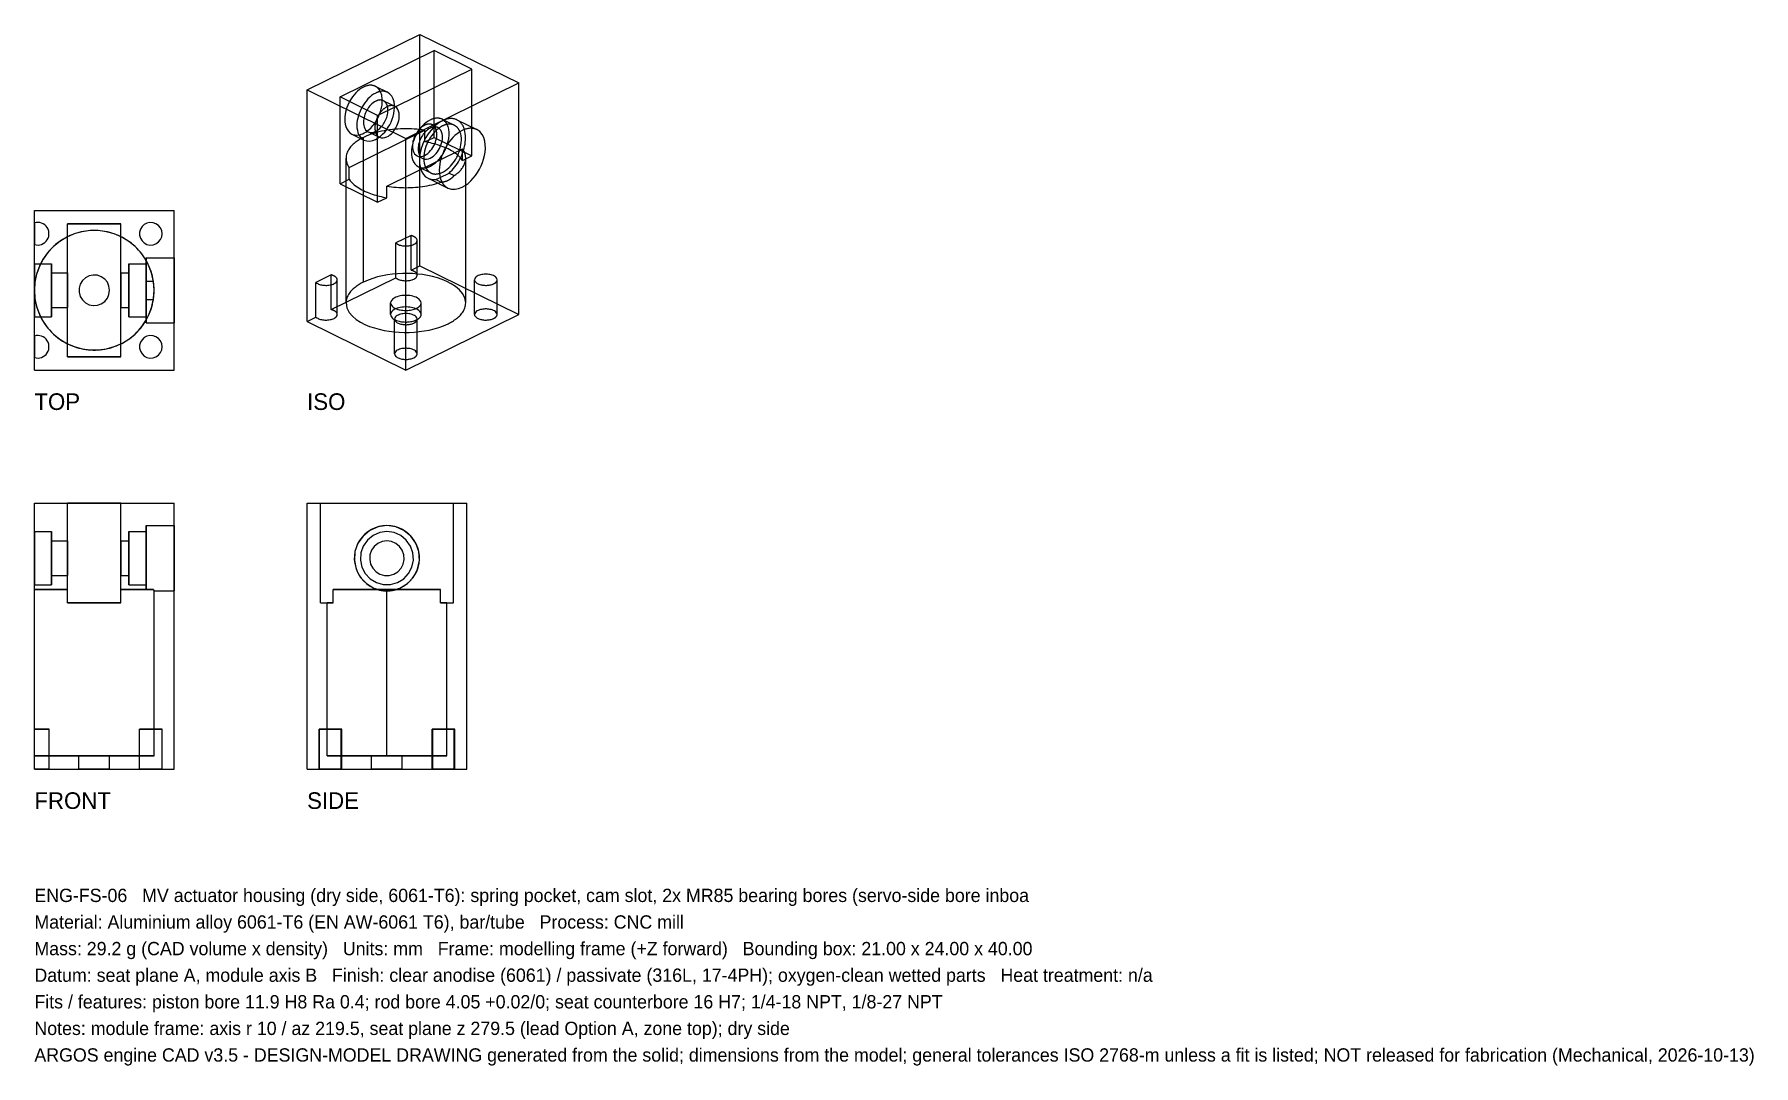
# Model space of a CAD drawing. Header units: millimetres. Extents: x 0 to 258, y -45 to 110.
import ezdxf

# ---------------------------------------------------------------- set-up
doc = ezdxf.new("R2010")
doc.units = ezdxf.units.MM
for name, color, linetype in [('FRONT_HIDDEN', 8, 'CONTINUOUS'), ('FRONT_VISIBLE', 7, 'Continuous'), ('ISO_HIDDEN', 8, 'CONTINUOUS'), ('ISO_VISIBLE', 7, 'Continuous'), ('SIDE_HIDDEN', 8, 'CONTINUOUS'), ('SIDE_VISIBLE', 7, 'Continuous'), ('TOP_HIDDEN', 8, 'CONTINUOUS'), ('TOP_VISIBLE', 7, 'Continuous')]:
    doc.layers.add(name, color=color, linetype=linetype)

msp = doc.modelspace()

# ---------------------------------------------------------------- texts
for s, p in [('ENG-FS-06   MV actuator housing (dry side, 6061-T6): spring pocket, cam slot, 2x MR85 bearing bores (servo-side bore inboa', (0, -20)), ('Material: Aluminium alloy 6061-T6 (EN AW-6061 T6), bar/tube   Process: CNC mill', (0, -24)), ('Mass: 29.2 g (CAD volume x density)   Units: mm   Frame: modelling frame (+Z forward)   Bounding box: 21.00 x 24.00 x 40.00', (0, -28)), ('Datum: seat plane A, module axis B   Finish: clear anodise (6061) / passivate (316L, 17-4PH); oxygen-clean wetted parts   Heat treatment: n/a', (0, -32)), ('Fits / features: piston bore 11.9 H8 Ra 0.4; rod bore 4.05 +0.02/0; seat counterbore 16 H7; 1/4-18 NPT, 1/8-27 NPT', (0, -36)), ('Notes: module frame: axis r 10 / az 219.5, seat plane z 279.5 (lead Option A, zone top); dry side', (0, -40)), ('ARGOS engine CAD v3.5 - DESIGN-MODEL DRAWING generated from the solid; dimensions from the model; general tolerances ISO 2768-m unless a fit is listed; NOT released for fabrication (Mechanical, 2026-10-13)', (0, -44))]:
    msp.add_text(s, height=2).set_placement(p)
at = {"layer": 'FRONT_VISIBLE'}
msp.add_text('FRONT', height=2.5, dxfattribs=at).set_placement((0, -6))
at = {"layer": 'ISO_VISIBLE'}
msp.add_text('ISO', height=2.5, dxfattribs=at).set_placement((41, 54))
at = {"layer": 'SIDE_VISIBLE'}
msp.add_text('SIDE', height=2.5, dxfattribs=at).set_placement((41, -6))
at = {"layer": 'TOP_VISIBLE'}
msp.add_text('TOP', height=2.5, dxfattribs=at).set_placement((0, 54))

# ---------------------------------------------------------------- linework, layer by layer
at = {"layer": 'FRONT_HIDDEN'}
for points in [[(0, 0), (0, 40)], [(0, 40), (21, 40)], [(5, 25), (5, 40)], [(5, 25), (5, 40)], [(13, 40), (5, 40)], [(13, 40), (5, 40)], [(13, 25), (13, 40)], [(13, 25), (13, 40)], [(21, 0), (21, 40)], [(16.8, 36.6), (21, 36.6)], [(16.8, 27), (16.8, 27.42), (16.8, 27.83), (16.8, 28.25), (16.8, 28.67), (16.8, 29.09), (16.8, 29.5), (16.8, 29.92), (16.8, 30.34), (16.8, 30.76), (16.8, 31.17), (16.8, 31.59), (16.8, 32.01), (16.8, 32.43), (16.8, 32.84), (16.8, 33.26), (16.8, 33.68), (16.8, 34.1), (16.8, 34.51), (16.8, 34.93), (16.8, 35.35), (16.8, 35.77), (16.8, 36.18), (16.8, 36.6)], [(16.8, 36.6), (16.8, 36.18), (16.8, 35.77), (16.8, 35.35), (16.8, 34.93), (16.8, 34.51), (16.8, 34.1), (16.8, 33.68), (16.8, 33.26), (16.8, 32.84), (16.8, 32.43), (16.8, 32.01), (16.8, 31.59), (16.8, 31.17), (16.8, 30.76), (16.8, 30.34), (16.8, 29.92), (16.8, 29.5), (16.8, 29.09), (16.8, 28.67), (16.8, 28.25), (16.8, 27.83), (16.8, 27.42), (16.8, 27)], [(21, 36.6), (21, 36.17), (21, 35.75), (21, 35.32), (21, 34.9), (21, 34.47), (21, 34.04), (21, 33.62), (21, 33.19), (21, 32.77), (21, 32.34), (21, 31.91), (21, 31.49), (21, 31.06), (21, 30.63), (21, 30.21), (21, 29.78), (21, 29.36), (21, 28.93), (21, 28.5), (21, 28.08), (21, 27.65), (21, 27.23), (21, 26.8)], [(21, 26.8), (21, 27.23), (21, 27.65), (21, 28.08), (21, 28.5), (21, 28.93), (21, 29.36), (21, 29.78), (21, 30.21), (21, 30.63), (21, 31.06), (21, 31.49), (21, 31.91), (21, 32.34), (21, 32.77), (21, 33.19), (21, 33.62), (21, 34.04), (21, 34.47), (21, 34.9), (21, 35.32), (21, 35.75), (21, 36.17), (21, 36.6)], [(0, 35.7), (0, 35.35), (0, 35), (0, 34.66), (0, 34.31), (0, 33.96), (0, 33.61), (0, 33.27), (0, 32.92), (0, 32.57), (0, 32.22), (0, 31.87), (0, 31.53), (0, 31.18), (0, 30.83), (0, 30.48), (0, 30.13), (0, 29.79), (0, 29.44), (0, 29.09), (0, 28.74), (0, 28.4), (0, 28.05), (0, 27.7)], [(0, 27.7), (0, 28.05), (0, 28.4), (0, 28.74), (0, 29.09), (0, 29.44), (0, 29.79), (0, 30.13), (0, 30.48), (0, 30.83), (0, 31.18), (0, 31.53), (0, 31.87), (0, 32.22), (0, 32.57), (0, 32.92), (0, 33.27), (0, 33.61), (0, 33.96), (0, 34.31), (0, 34.66), (0, 35), (0, 35.35), (0, 35.7)], [(0, 35.7), (2.59, 35.7)], [(2.59, 35.7), (2.59, 35.35), (2.59, 35), (2.59, 34.66), (2.59, 34.31), (2.59, 33.96), (2.59, 33.61), (2.59, 33.27), (2.59, 32.92), (2.59, 32.57), (2.59, 32.22), (2.59, 31.87), (2.59, 31.53), (2.59, 31.18), (2.59, 30.83), (2.59, 30.48), (2.59, 30.13), (2.59, 29.79), (2.59, 29.44), (2.59, 29.09), (2.59, 28.74), (2.59, 28.4), (2.59, 28.05), (2.59, 27.7)], [(2.59, 27.7), (2.59, 28.05), (2.59, 28.4), (2.59, 28.74), (2.59, 29.09), (2.59, 29.44), (2.59, 29.79), (2.59, 30.13), (2.59, 30.48), (2.59, 30.83), (2.59, 31.18), (2.59, 31.53), (2.59, 31.87), (2.59, 32.22), (2.59, 32.57), (2.59, 32.92), (2.59, 33.27), (2.59, 33.61), (2.59, 33.96), (2.59, 34.31), (2.59, 34.66), (2.59, 35), (2.59, 35.35), (2.59, 35.7)], [(2.59, 34.3), (2.59, 34.07), (2.59, 33.85), (2.59, 33.62), (2.59, 33.4), (2.59, 33.17), (2.59, 32.94), (2.59, 32.72), (2.59, 32.49), (2.59, 32.27), (2.59, 32.04), (2.59, 31.81), (2.59, 31.59), (2.59, 31.36), (2.59, 31.13), (2.59, 30.91), (2.59, 30.68), (2.59, 30.46), (2.59, 30.23), (2.59, 30), (2.59, 29.78), (2.59, 29.55), (2.59, 29.33), (2.59, 29.1)], [(2.59, 29.1), (2.59, 29.33), (2.59, 29.55), (2.59, 29.78), (2.59, 30), (2.59, 30.23), (2.59, 30.46), (2.59, 30.68), (2.59, 30.91), (2.59, 31.13), (2.59, 31.36), (2.59, 31.59), (2.59, 31.81), (2.59, 32.04), (2.59, 32.27), (2.59, 32.49), (2.59, 32.72), (2.59, 32.94), (2.59, 33.17), (2.59, 33.4), (2.59, 33.62), (2.59, 33.85), (2.59, 34.07), (2.59, 34.3)], [(2.59, 34.3), (5, 34.3)], [(5, 34.3), (5, 34.07), (5, 33.85), (5, 33.62), (5, 33.4), (5, 33.17), (5, 32.94), (5, 32.72), (5, 32.49), (5, 32.27), (5, 32.04), (5, 31.81), (5, 31.59), (5, 31.36), (5, 31.13), (5, 30.91), (5, 30.68), (5, 30.46), (5, 30.23), (5, 30), (5, 29.78), (5, 29.55), (5, 29.33), (5, 29.1)], [(5, 29.1), (5, 29.33), (5, 29.55), (5, 29.78), (5, 30), (5, 30.23), (5, 30.46), (5, 30.68), (5, 30.91), (5, 31.13), (5, 31.36), (5, 31.59), (5, 31.81), (5, 32.04), (5, 32.27), (5, 32.49), (5, 32.72), (5, 32.94), (5, 33.17), (5, 33.4), (5, 33.62), (5, 33.85), (5, 34.07), (5, 34.3)], [(13, 34.3), (14.2, 34.3)], [(13, 34.3), (13, 34.07), (13, 33.85), (13, 33.62), (13, 33.4), (13, 33.17), (13, 32.94), (13, 32.72), (13, 32.49), (13, 32.27), (13, 32.04), (13, 31.81), (13, 31.59), (13, 31.36), (13, 31.13), (13, 30.91), (13, 30.68), (13, 30.46), (13, 30.23), (13, 30), (13, 29.78), (13, 29.55), (13, 29.33), (13, 29.1)], [(13, 29.1), (13, 29.33), (13, 29.55), (13, 29.78), (13, 30), (13, 30.23), (13, 30.46), (13, 30.68), (13, 30.91), (13, 31.13), (13, 31.36), (13, 31.59), (13, 31.81), (13, 32.04), (13, 32.27), (13, 32.49), (13, 32.72), (13, 32.94), (13, 33.17), (13, 33.4), (13, 33.62), (13, 33.85), (13, 34.07), (13, 34.3)], [(14.2, 35.7), (16.8, 35.7)], [(14.2, 35.7), (14.2, 35.35), (14.2, 35), (14.2, 34.66), (14.2, 34.31), (14.2, 33.96), (14.2, 33.61), (14.2, 33.27), (14.2, 32.92), (14.2, 32.57), (14.2, 32.22), (14.2, 31.87), (14.2, 31.53), (14.2, 31.18), (14.2, 30.83), (14.2, 30.48), (14.2, 30.13), (14.2, 29.79), (14.2, 29.44), (14.2, 29.09), (14.2, 28.74), (14.2, 28.4), (14.2, 28.05), (14.2, 27.7)], [(14.2, 27.7), (14.2, 28.05), (14.2, 28.4), (14.2, 28.74), (14.2, 29.09), (14.2, 29.44), (14.2, 29.79), (14.2, 30.13), (14.2, 30.48), (14.2, 30.83), (14.2, 31.18), (14.2, 31.53), (14.2, 31.87), (14.2, 32.22), (14.2, 32.57), (14.2, 32.92), (14.2, 33.27), (14.2, 33.61), (14.2, 33.96), (14.2, 34.31), (14.2, 34.66), (14.2, 35), (14.2, 35.35), (14.2, 35.7)], [(14.2, 34.3), (14.2, 34.07), (14.2, 33.85), (14.2, 33.62), (14.2, 33.4), (14.2, 33.17), (14.2, 32.94), (14.2, 32.72), (14.2, 32.49), (14.2, 32.27), (14.2, 32.04), (14.2, 31.81), (14.2, 31.59), (14.2, 31.36), (14.2, 31.13), (14.2, 30.91), (14.2, 30.68), (14.2, 30.46), (14.2, 30.23), (14.2, 30), (14.2, 29.78), (14.2, 29.55), (14.2, 29.33), (14.2, 29.1)], [(14.2, 29.1), (14.2, 29.33), (14.2, 29.55), (14.2, 29.78), (14.2, 30), (14.2, 30.23), (14.2, 30.46), (14.2, 30.68), (14.2, 30.91), (14.2, 31.13), (14.2, 31.36), (14.2, 31.59), (14.2, 31.81), (14.2, 32.04), (14.2, 32.27), (14.2, 32.49), (14.2, 32.72), (14.2, 32.94), (14.2, 33.17), (14.2, 33.4), (14.2, 33.62), (14.2, 33.85), (14.2, 34.07), (14.2, 34.3)], [(16.8, 35.7), (16.8, 35.35), (16.8, 35), (16.8, 34.66), (16.8, 34.31), (16.8, 33.96), (16.8, 33.61), (16.8, 33.27), (16.8, 32.92), (16.8, 32.57), (16.8, 32.22), (16.8, 31.87), (16.8, 31.53), (16.8, 31.18), (16.8, 30.83), (16.8, 30.48), (16.8, 30.13), (16.8, 29.79), (16.8, 29.44), (16.8, 29.09), (16.8, 28.74), (16.8, 28.4), (16.8, 28.05), (16.8, 27.7)], [(16.8, 27.7), (16.8, 28.05), (16.8, 28.4), (16.8, 28.74), (16.8, 29.09), (16.8, 29.44), (16.8, 29.79), (16.8, 30.13), (16.8, 30.48), (16.8, 30.83), (16.8, 31.18), (16.8, 31.53), (16.8, 31.87), (16.8, 32.22), (16.8, 32.57), (16.8, 32.92), (16.8, 33.27), (16.8, 33.61), (16.8, 33.96), (16.8, 34.31), (16.8, 34.66), (16.8, 35), (16.8, 35.35), (16.8, 35.7)], [(2.59, 29.1), (5, 29.1)], [(13, 29.1), (14.2, 29.1)], [(0, 27.7), (2.59, 27.7)], [(0, 2), (0, 27)], [(5, 27), (4.78, 27), (4.57, 27), (4.35, 27), (4.13, 27), (3.91, 27), (3.7, 27), (3.48, 27), (3.26, 27), (3.04, 27), (2.83, 27), (2.61, 27), (2.39, 27), (2.17, 27), (1.96, 27), (1.74, 27), (1.52, 27), (1.3, 27), (1.09, 27), (0.87, 27), (0.65, 27), (0.43, 27), (0.22, 27), (0, 27)], [(0, 27), (0.22, 27), (0.43, 27), (0.65, 27), (0.87, 27), (1.09, 27), (1.3, 27), (1.52, 27), (1.74, 27), (1.96, 27), (2.17, 27), (2.39, 27), (2.61, 27), (2.83, 27), (3.04, 27), (3.26, 27), (3.48, 27), (3.7, 27), (3.91, 27), (4.13, 27), (4.35, 27), (4.57, 27), (4.78, 27), (5, 27)], [(5, 25), (5, 27)], [(5, 25), (5, 27)], [(17.89, 27), (17.68, 27), (17.47, 27), (17.25, 27), (17.04, 27), (16.83, 27), (16.62, 27), (16.4, 27), (16.19, 27), (15.98, 27), (15.77, 27), (15.55, 27), (15.34, 27), (15.13, 27), (14.91, 27), (14.7, 27), (14.49, 27), (14.28, 27), (14.06, 27), (13.85, 27), (13.64, 27), (13.43, 27), (13.21, 27), (13, 27)], [(13, 25), (13, 27)], [(13, 25), (13, 27)], [(13, 27), (13.21, 27), (13.43, 27), (13.64, 27), (13.85, 27), (14.06, 27), (14.28, 27), (14.49, 27), (14.7, 27), (14.91, 27), (15.13, 27), (15.34, 27), (15.55, 27), (15.77, 27), (15.98, 27), (16.19, 27), (16.4, 27), (16.62, 27), (16.83, 27), (17.04, 27), (17.25, 27), (17.47, 27), (17.68, 27), (17.89, 27)], [(14.2, 27.7), (16.8, 27.7)], [(16.8, 27), (17.89, 27)], [(16.8, 27), (17.89, 27)], [(18, 26.8), (18, 26.81), (17.99, 26.82), (17.99, 26.83), (17.98, 26.83), (17.98, 26.84), (17.97, 26.85), (17.97, 26.86), (17.96, 26.87), (17.96, 26.88), (17.95, 26.89), (17.95, 26.9), (17.94, 26.9), (17.94, 26.91), (17.93, 26.92), (17.93, 26.93), (17.93, 26.94), (17.92, 26.95), (17.92, 26.96), (17.91, 26.97), (17.91, 26.97), (17.9, 26.98), (17.9, 26.99), (17.89, 27)], [(17.89, 27), (17.9, 26.99), (17.9, 26.98), (17.91, 26.97), (17.91, 26.97), (17.92, 26.96), (17.92, 26.95), (17.93, 26.94), (17.93, 26.93), (17.93, 26.92), (17.94, 26.91), (17.94, 26.9), (17.95, 26.9), (17.95, 26.89), (17.96, 26.88), (17.96, 26.87), (17.97, 26.86), (17.97, 26.85), (17.98, 26.84), (17.98, 26.83), (17.99, 26.83), (17.99, 26.82), (18, 26.81), (18, 26.8)], [(18, 2), (18, 26.8)], [(18, 26.8), (21, 26.8)], [(13, 25), (12.65, 25), (12.3, 25), (11.96, 25), (11.61, 25), (11.26, 25), (10.91, 25), (10.57, 25), (10.22, 25), (9.87, 25), (9.52, 25), (9.17, 25), (8.83, 25), (8.48, 25), (8.13, 25), (7.78, 25), (7.43, 25), (7.09, 25), (6.74, 25), (6.39, 25), (6.04, 25), (5.7, 25), (5.35, 25), (5, 25)], [(5, 25), (13, 25)], [(5, 25), (5.35, 25), (5.7, 25), (6.04, 25), (6.39, 25), (6.74, 25), (7.09, 25), (7.43, 25), (7.78, 25), (8.13, 25), (8.48, 25), (8.83, 25), (9.17, 25), (9.52, 25), (9.87, 25), (10.22, 25), (10.57, 25), (10.91, 25), (11.26, 25), (11.61, 25), (11.96, 25), (12.3, 25), (12.65, 25), (13, 25)], [(5, 25), (13, 25)], [(0, 0), (0, 6)], [(0, 0), (0, 6)], [(0, 0), (0, 6)], [(0, 0), (0, 6)], [(0, 6), (0.1, 6), (0.19, 6), (0.29, 6), (0.38, 6), (0.48, 6), (0.57, 6), (0.67, 6), (0.77, 6), (0.86, 6), (0.96, 6), (1.05, 6), (1.15, 6), (1.24, 6), (1.34, 6), (1.43, 6), (1.53, 6), (1.63, 6), (1.72, 6), (1.82, 6), (1.91, 6), (2.01, 6), (2.1, 6), (2.2, 6)], [(2.2, 6), (2.1, 6), (2.01, 6), (1.91, 6), (1.82, 6), (1.72, 6), (1.63, 6), (1.53, 6), (1.43, 6), (1.34, 6), (1.24, 6), (1.15, 6), (1.05, 6), (0.96, 6), (0.86, 6), (0.77, 6), (0.67, 6), (0.57, 6), (0.48, 6), (0.38, 6), (0.29, 6), (0.19, 6), (0.1, 6), (0, 6)], [(0, 6), (0.1, 6), (0.19, 6), (0.29, 6), (0.38, 6), (0.48, 6), (0.57, 6), (0.67, 6), (0.77, 6), (0.86, 6), (0.96, 6), (1.05, 6), (1.15, 6), (1.24, 6), (1.34, 6), (1.43, 6), (1.53, 6), (1.63, 6), (1.72, 6), (1.82, 6), (1.91, 6), (2.01, 6), (2.1, 6), (2.2, 6)], [(2.2, 6), (2.1, 6), (2.01, 6), (1.91, 6), (1.82, 6), (1.72, 6), (1.63, 6), (1.53, 6), (1.43, 6), (1.34, 6), (1.24, 6), (1.15, 6), (1.05, 6), (0.96, 6), (0.86, 6), (0.77, 6), (0.67, 6), (0.57, 6), (0.48, 6), (0.38, 6), (0.29, 6), (0.19, 6), (0.1, 6), (0, 6)], [(2.2, 0), (2.2, 6)], [(2.2, 0), (2.2, 6)], [(19.2, 6), (19.05, 6), (18.9, 6), (18.76, 6), (18.61, 6), (18.46, 6), (18.31, 6), (18.17, 6), (18.02, 6), (17.87, 6), (17.72, 6), (17.57, 6), (17.43, 6), (17.28, 6), (17.13, 6), (16.98, 6), (16.83, 6), (16.69, 6), (16.54, 6), (16.39, 6), (16.24, 6), (16.1, 6), (15.95, 6), (15.8, 6)], [(15.8, 6), (15.95, 6), (16.1, 6), (16.24, 6), (16.39, 6), (16.54, 6), (16.69, 6), (16.83, 6), (16.98, 6), (17.13, 6), (17.28, 6), (17.43, 6), (17.57, 6), (17.72, 6), (17.87, 6), (18.02, 6), (18.17, 6), (18.31, 6), (18.46, 6), (18.61, 6), (18.76, 6), (18.9, 6), (19.05, 6), (19.2, 6)], [(19.2, 6), (19.05, 6), (18.9, 6), (18.76, 6), (18.61, 6), (18.46, 6), (18.31, 6), (18.17, 6), (18.02, 6), (17.87, 6), (17.72, 6), (17.57, 6), (17.43, 6), (17.28, 6), (17.13, 6), (16.98, 6), (16.83, 6), (16.69, 6), (16.54, 6), (16.39, 6), (16.24, 6), (16.1, 6), (15.95, 6), (15.8, 6)], [(15.8, 6), (15.95, 6), (16.1, 6), (16.24, 6), (16.39, 6), (16.54, 6), (16.69, 6), (16.83, 6), (16.98, 6), (17.13, 6), (17.28, 6), (17.43, 6), (17.57, 6), (17.72, 6), (17.87, 6), (18.02, 6), (18.17, 6), (18.31, 6), (18.46, 6), (18.61, 6), (18.76, 6), (18.9, 6), (19.05, 6), (19.2, 6)], [(15.8, 0), (15.8, 6)], [(15.8, 0), (15.8, 6)], [(19.2, 0), (19.2, 6)], [(19.2, 0), (19.2, 6)], [(18, 2), (17.22, 2), (16.43, 2), (15.65, 2), (14.87, 2), (14.09, 2), (13.3, 2), (12.52, 2), (11.74, 2), (10.96, 2), (10.17, 2), (9.39, 2), (8.61, 2), (7.83, 2), (7.04, 2), (6.26, 2), (5.48, 2), (4.7, 2), (3.91, 2), (3.13, 2), (2.35, 2), (1.57, 2), (0.78, 2), (0, 2)], [(0, 2), (0.78, 2), (1.57, 2), (2.35, 2), (3.13, 2), (3.91, 2), (4.7, 2), (5.48, 2), (6.26, 2), (7.04, 2), (7.83, 2), (8.61, 2), (9.39, 2), (10.17, 2), (10.96, 2), (11.74, 2), (12.52, 2), (13.3, 2), (14.09, 2), (14.87, 2), (15.65, 2), (16.43, 2), (17.22, 2), (18, 2)], [(0, 0), (0.1, 0), (0.19, 0), (0.29, 0), (0.38, 0), (0.48, 0), (0.57, 0), (0.67, 0), (0.77, 0), (0.86, 0), (0.96, 0), (1.05, 0), (1.15, 0), (1.24, 0), (1.34, 0), (1.43, 0), (1.53, 0), (1.63, 0), (1.72, 0), (1.82, 0), (1.91, 0), (2.01, 0), (2.1, 0), (2.2, 0)], [(2.2, 0), (2.1, 0), (2.01, 0), (1.91, 0), (1.82, 0), (1.72, 0), (1.63, 0), (1.53, 0), (1.43, 0), (1.34, 0), (1.24, 0), (1.15, 0), (1.05, 0), (0.96, 0), (0.86, 0), (0.77, 0), (0.67, 0), (0.57, 0), (0.48, 0), (0.38, 0), (0.29, 0), (0.19, 0), (0.1, 0), (0, 0)], [(0, 0), (0.1, 0), (0.19, 0), (0.29, 0), (0.38, 0), (0.48, 0), (0.57, 0), (0.67, 0), (0.77, 0), (0.86, 0), (0.96, 0), (1.05, 0), (1.15, 0), (1.24, 0), (1.34, 0), (1.43, 0), (1.53, 0), (1.63, 0), (1.72, 0), (1.82, 0), (1.91, 0), (2.01, 0), (2.1, 0), (2.2, 0)], [(2.2, 0), (2.1, 0), (2.01, 0), (1.91, 0), (1.82, 0), (1.72, 0), (1.63, 0), (1.53, 0), (1.43, 0), (1.34, 0), (1.24, 0), (1.15, 0), (1.05, 0), (0.96, 0), (0.86, 0), (0.77, 0), (0.67, 0), (0.57, 0), (0.48, 0), (0.38, 0), (0.29, 0), (0.19, 0), (0.1, 0), (0, 0)], [(0, 0), (21, 0)], [(11.3, 2), (11.1, 2), (10.9, 2), (10.7, 2), (10.5, 2), (10.3, 2), (10.1, 2), (9.9, 2), (9.7, 2), (9.5, 2), (9.3, 2), (9.1, 2), (8.9, 2), (8.7, 2), (8.5, 2), (8.3, 2), (8.1, 2), (7.9, 2), (7.7, 2), (7.5, 2), (7.3, 2), (7.1, 2), (6.9, 2), (6.7, 2)], [(6.7, 2), (6.9, 2), (7.1, 2), (7.3, 2), (7.5, 2), (7.7, 2), (7.9, 2), (8.1, 2), (8.3, 2), (8.5, 2), (8.7, 2), (8.9, 2), (9.1, 2), (9.3, 2), (9.5, 2), (9.7, 2), (9.9, 2), (10.1, 2), (10.3, 2), (10.5, 2), (10.7, 2), (10.9, 2), (11.1, 2), (11.3, 2)], [(6.7, 0), (6.7, 2)], [(11.3, 0), (11.1, 0), (10.9, 0), (10.7, 0), (10.5, 0), (10.3, 0), (10.1, 0), (9.9, 0), (9.7, 0), (9.5, 0), (9.3, 0), (9.1, 0), (8.9, 0), (8.7, 0), (8.5, 0), (8.3, 0), (8.1, 0), (7.9, 0), (7.7, 0), (7.5, 0), (7.3, 0), (7.1, 0), (6.9, 0), (6.7, 0)], [(6.7, 0), (6.9, 0), (7.1, 0), (7.3, 0), (7.5, 0), (7.7, 0), (7.9, 0), (8.1, 0), (8.3, 0), (8.5, 0), (8.7, 0), (8.9, 0), (9.1, 0), (9.3, 0), (9.5, 0), (9.7, 0), (9.9, 0), (10.1, 0), (10.3, 0), (10.5, 0), (10.7, 0), (10.9, 0), (11.1, 0), (11.3, 0)], [(11.3, 0), (11.3, 2)], [(19.2, 0), (19.05, 0), (18.9, 0), (18.76, 0), (18.61, 0), (18.46, 0), (18.31, 0), (18.17, 0), (18.02, 0), (17.87, 0), (17.72, 0), (17.57, 0), (17.43, 0), (17.28, 0), (17.13, 0), (16.98, 0), (16.83, 0), (16.69, 0), (16.54, 0), (16.39, 0), (16.24, 0), (16.1, 0), (15.95, 0), (15.8, 0)], [(15.8, 0), (15.95, 0), (16.1, 0), (16.24, 0), (16.39, 0), (16.54, 0), (16.69, 0), (16.83, 0), (16.98, 0), (17.13, 0), (17.28, 0), (17.43, 0), (17.57, 0), (17.72, 0), (17.87, 0), (18.02, 0), (18.17, 0), (18.31, 0), (18.46, 0), (18.61, 0), (18.76, 0), (18.9, 0), (19.05, 0), (19.2, 0)], [(19.2, 0), (19.05, 0), (18.9, 0), (18.76, 0), (18.61, 0), (18.46, 0), (18.31, 0), (18.17, 0), (18.02, 0), (17.87, 0), (17.72, 0), (17.57, 0), (17.43, 0), (17.28, 0), (17.13, 0), (16.98, 0), (16.83, 0), (16.69, 0), (16.54, 0), (16.39, 0), (16.24, 0), (16.1, 0), (15.95, 0), (15.8, 0)], [(15.8, 0), (15.95, 0), (16.1, 0), (16.24, 0), (16.39, 0), (16.54, 0), (16.69, 0), (16.83, 0), (16.98, 0), (17.13, 0), (17.28, 0), (17.43, 0), (17.57, 0), (17.72, 0), (17.87, 0), (18.02, 0), (18.17, 0), (18.31, 0), (18.46, 0), (18.61, 0), (18.76, 0), (18.9, 0), (19.05, 0), (19.2, 0)]]:
    msp.add_lwpolyline(points, dxfattribs=at)
at = {"layer": 'FRONT_VISIBLE'}
for points in [[(0, 0), (0, 40)], [(0, 40), (21, 40)], [(21, 0), (21, 40)], [(0, 0), (21, 0)]]:
    msp.add_lwpolyline(points, dxfattribs=at)
at = {"layer": 'ISO_HIDDEN'}
for points in [[(57.97, 75.67), (57.97, 110.48)], [(65.75, 92.2), (65.75, 105.26)], [(45.95, 88.03), (45.95, 101.08)], [(49.49, 102.56), (49.16, 102.38), (48.86, 102.17), (48.58, 101.93), (48.32, 101.68), (48.07, 101.4), (47.85, 101.11), (47.64, 100.81), (47.45, 100.5), (47.28, 100.17), (47.12, 99.84), (46.99, 99.49), (46.88, 99.14), (46.79, 98.79), (46.72, 98.43), (46.67, 98.06), (46.66, 97.69), (46.67, 97.33), (46.72, 96.96), (46.82, 96.61), (46.96, 96.27), (47.16, 95.96), (47.41, 95.69), (47.72, 95.49)], [(51.32, 101.66), (51, 101.48), (50.7, 101.27), (50.41, 101.03), (50.15, 100.78), (49.91, 100.5), (49.68, 100.21), (49.47, 99.91), (49.28, 99.59), (49.11, 99.27), (48.96, 98.93), (48.82, 98.59), (48.71, 98.24), (48.62, 97.89), (48.55, 97.52), (48.5, 97.16), (48.49, 96.79), (48.5, 96.42), (48.56, 96.06), (48.65, 95.7), (48.79, 95.37), (48.99, 95.06), (49.24, 94.79), (49.55, 94.59)], [(51.25, 102.67), (51.18, 102.7), (51.11, 102.73), (51.03, 102.76), (50.95, 102.78), (50.88, 102.8), (50.8, 102.81), (50.72, 102.82), (50.64, 102.83), (50.56, 102.83), (50.48, 102.83), (50.4, 102.83), (50.32, 102.82), (50.24, 102.81), (50.16, 102.79), (50.08, 102.78), (50.01, 102.76), (49.93, 102.74), (49.85, 102.71), (49.78, 102.69), (49.7, 102.66), (49.63, 102.63), (49.56, 102.6), (49.49, 102.56)], [(49.55, 94.59), (49.97, 94.45), (50.42, 94.44), (50.86, 94.52), (51.28, 94.68), (51.67, 94.9), (52.03, 95.16), (52.36, 95.46), (52.67, 95.79), (52.95, 96.14), (53.2, 96.51), (53.42, 96.89), (53.62, 97.29), (53.79, 97.71), (53.93, 98.13), (54.04, 98.57), (54.11, 99.01), (54.14, 99.46), (54.13, 99.9), (54.07, 100.34), (53.94, 100.77), (53.74, 101.17), (53.45, 101.51), (53.08, 101.77)], [(52, 98.71), (52.06, 98.89), (52.11, 99.08), (52.16, 99.26), (52.2, 99.44), (52.24, 99.63), (52.27, 99.82), (52.29, 100.01), (52.31, 100.2), (52.31, 100.39), (52.31, 100.58), (52.3, 100.76), (52.29, 100.95), (52.26, 101.14), (52.22, 101.33), (52.17, 101.51), (52.1, 101.69), (52.03, 101.86), (51.93, 102.03), (51.83, 102.18), (51.71, 102.33), (51.57, 102.46), (51.42, 102.57), (51.25, 102.67)], [(51.25, 102.67), (53.08, 101.77)], [(53.08, 101.77), (53.01, 101.8), (52.94, 101.83), (52.86, 101.86), (52.78, 101.88), (52.71, 101.9), (52.63, 101.91), (52.55, 101.92), (52.47, 101.93), (52.39, 101.93), (52.31, 101.93), (52.23, 101.92), (52.15, 101.92), (52.07, 101.91), (51.99, 101.89), (51.92, 101.88), (51.84, 101.86), (51.76, 101.84), (51.69, 101.81), (51.61, 101.79), (51.54, 101.76), (51.46, 101.73), (51.39, 101.69), (51.32, 101.66)], [(60.09, 94.99), (60.09, 102.47)], [(47.72, 95.49), (47.95, 95.4), (48.18, 95.35), (48.43, 95.33), (48.67, 95.35), (48.91, 95.39), (49.15, 95.46), (49.38, 95.55), (49.6, 95.66), (49.81, 95.78), (50.01, 95.92), (50.2, 96.07), (50.39, 96.23), (50.57, 96.4), (50.74, 96.57), (50.9, 96.76), (51.05, 96.95), (51.19, 97.15), (51.33, 97.35), (51.46, 97.56), (51.58, 97.77), (51.69, 97.99), (51.8, 98.21), (51.89, 98.44)], [(51.32, 100.44), (51.11, 100.32), (50.91, 100.19), (50.73, 100.03), (50.56, 99.87), (50.4, 99.69), (50.25, 99.5), (50.12, 99.3), (49.99, 99.1), (49.88, 98.89), (49.78, 98.67), (49.7, 98.45), (49.62, 98.22), (49.56, 97.99), (49.52, 97.75), (49.49, 97.52), (49.48, 97.28), (49.49, 97.04), (49.52, 96.8), (49.58, 96.57), (49.68, 96.35), (49.8, 96.15), (49.97, 95.98), (50.17, 95.85)], [(50.17, 95.85), (50.37, 95.77), (50.59, 95.74), (50.8, 95.75), (51.02, 95.8), (51.22, 95.87), (51.42, 95.97), (51.6, 96.08), (51.77, 96.21), (51.94, 96.35), (52.09, 96.51), (52.24, 96.67), (52.37, 96.84), (52.49, 97.02), (52.61, 97.2), (52.71, 97.39), (52.81, 97.59), (52.89, 97.79), (52.97, 97.99), (53.03, 98.2), (53.08, 98.41), (53.12, 98.63), (53.15, 98.84), (53.16, 99.06)], [(51.77, 98.38), (51.68, 98.24), (51.61, 98.09), (51.54, 97.95), (51.47, 97.8), (51.41, 97.65), (51.36, 97.5), (51.31, 97.34), (51.27, 97.18), (51.24, 97.03), (51.21, 96.87), (51.19, 96.71), (51.18, 96.54), (51.18, 96.38), (51.19, 96.22), (51.21, 96.06), (51.24, 95.9), (51.28, 95.75), (51.34, 95.59), (51.41, 95.45), (51.5, 95.32), (51.61, 95.19), (51.73, 95.09), (51.87, 95.01)], [(52.47, 100.51), (52.42, 100.53), (52.37, 100.55), (52.32, 100.57), (52.27, 100.58), (52.22, 100.59), (52.17, 100.6), (52.12, 100.61), (52.07, 100.61), (52.01, 100.62), (51.96, 100.62), (51.91, 100.61), (51.86, 100.61), (51.81, 100.6), (51.76, 100.59), (51.71, 100.58), (51.66, 100.57), (51.61, 100.56), (51.56, 100.54), (51.51, 100.52), (51.46, 100.5), (51.41, 100.49), (51.36, 100.46), (51.32, 100.44)], [(51.61, 85.24), (51.61, 98.3)], [(51.87, 95.01), (52.14, 94.92), (52.43, 94.91), (52.71, 94.96), (52.98, 95.06), (53.23, 95.19), (53.46, 95.36), (53.67, 95.55), (53.87, 95.75), (54.05, 95.97), (54.21, 96.21), (54.36, 96.45), (54.49, 96.71), (54.6, 96.97), (54.7, 97.24), (54.77, 97.51), (54.83, 97.79), (54.85, 98.08), (54.86, 98.36), (54.83, 98.65), (54.76, 98.93), (54.65, 99.19), (54.49, 99.42), (54.28, 99.61)], [(53.09, 99.64), (53.08, 99.68), (53.07, 99.73), (53.05, 99.78), (53.04, 99.82), (53.02, 99.87), (53, 99.91), (52.98, 99.96), (52.96, 100), (52.94, 100.04), (52.91, 100.08), (52.89, 100.13), (52.86, 100.17), (52.83, 100.2), (52.8, 100.24), (52.77, 100.28), (52.74, 100.31), (52.7, 100.35), (52.67, 100.38), (52.63, 100.41), (52.59, 100.44), (52.55, 100.46), (52.51, 100.49), (52.47, 100.51)], [(52.47, 100.51), (54.17, 99.67)], [(47.32, 90.44), (58.72, 96.06)], [(58.72, 96.06), (58.32, 96.12), (57.91, 96.17), (57.5, 96.21), (57.09, 96.25), (56.68, 96.27), (56.27, 96.28), (55.86, 96.29), (55.45, 96.28), (55.04, 96.27), (54.63, 96.25), (54.22, 96.21), (53.82, 96.17), (53.41, 96.12), (53, 96.06), (52.6, 95.99), (52.2, 95.91), (51.8, 95.81), (51.4, 95.71), (51.01, 95.59), (50.62, 95.46), (50.24, 95.32), (49.86, 95.16), (49.49, 94.99)], [(50.17, 95.85), (51.87, 95.01)], [(59.53, 97.62), (59.21, 97.44), (58.9, 97.23), (58.62, 96.99), (58.36, 96.73), (58.12, 96.46), (57.89, 96.17), (57.68, 95.87), (57.49, 95.55), (57.32, 95.23), (57.17, 94.89), (57.03, 94.55), (56.92, 94.2), (56.83, 93.84), (56.76, 93.48), (56.71, 93.12), (56.7, 92.75), (56.71, 92.38), (56.77, 92.02), (56.86, 91.66), (57, 91.32), (57.2, 91.01), (57.45, 90.75), (57.76, 90.55)], [(58.68, 96.82), (58.47, 96.7), (58.27, 96.56), (58.09, 96.41), (57.92, 96.24), (57.76, 96.06), (57.61, 95.88), (57.48, 95.68), (57.35, 95.47), (57.24, 95.26), (57.14, 95.05), (57.06, 94.82), (56.98, 94.6), (56.92, 94.36), (56.88, 94.13), (56.85, 93.89), (56.84, 93.65), (56.85, 93.41), (56.88, 93.18), (56.94, 92.95), (57.04, 92.73), (57.16, 92.52), (57.33, 92.35), (57.53, 92.22)], [(57.53, 92.22), (57.81, 92.13), (58.1, 92.12), (58.38, 92.17), (58.65, 92.28), (58.91, 92.42), (59.14, 92.59), (59.36, 92.79), (59.56, 93), (59.74, 93.23), (59.9, 93.47), (60.05, 93.72), (60.18, 93.98), (60.29, 94.25), (60.38, 94.52), (60.45, 94.81), (60.49, 95.09), (60.52, 95.38), (60.51, 95.67), (60.47, 95.96), (60.38, 96.24), (60.25, 96.5), (60.06, 96.72), (59.83, 96.89)], [(59.53, 96.4), (59.32, 96.28), (59.12, 96.15), (58.94, 95.99), (58.77, 95.82), (58.61, 95.65), (58.46, 95.46), (58.33, 95.26), (58.2, 95.06), (58.09, 94.84), (57.99, 94.63), (57.9, 94.4), (57.83, 94.18), (57.77, 93.95), (57.73, 93.71), (57.7, 93.47), (57.69, 93.24), (57.7, 93), (57.73, 92.76), (57.79, 92.53), (57.89, 92.31), (58.01, 92.11), (58.18, 91.93), (58.38, 91.8)], [(61.36, 97.5), (60.97, 97.28), (60.6, 97.02), (60.26, 96.73), (59.94, 96.41), (59.64, 96.08), (59.36, 95.72), (59.1, 95.35), (58.87, 94.96), (58.66, 94.57), (58.47, 94.16), (58.31, 93.74), (58.17, 93.31), (58.06, 92.87), (57.97, 92.43), (57.92, 91.98), (57.9, 91.53), (57.92, 91.08), (57.98, 90.64), (58.1, 90.2), (58.27, 89.79), (58.51, 89.41), (58.82, 89.08), (59.2, 88.84)], [(58.38, 91.8), (58.65, 91.72), (58.94, 91.7), (59.23, 91.76), (59.5, 91.86), (59.75, 92), (59.99, 92.17), (60.21, 92.37), (60.4, 92.58), (60.59, 92.81), (60.75, 93.05), (60.9, 93.3), (61.02, 93.56), (61.13, 93.83), (61.22, 94.11), (61.29, 94.39), (61.34, 94.68), (61.36, 94.97), (61.36, 95.26), (61.31, 95.54), (61.23, 95.82), (61.1, 96.08), (60.91, 96.3), (60.67, 96.47)], [(61.36, 96.71), (61.04, 96.53), (60.74, 96.32), (60.46, 96.09), (60.2, 95.83), (59.95, 95.55), (59.73, 95.26), (59.52, 94.96), (59.33, 94.65), (59.16, 94.32), (59, 93.99), (58.87, 93.64), (58.76, 93.29), (58.66, 92.94), (58.6, 92.58), (58.55, 92.21), (58.54, 91.84), (58.55, 91.48), (58.6, 91.11), (58.7, 90.76), (58.84, 90.42), (59.04, 90.11), (59.29, 89.84), (59.6, 89.64)], [(59.83, 96.89), (59.78, 96.91), (59.73, 96.93), (59.68, 96.94), (59.63, 96.96), (59.58, 96.97), (59.53, 96.98), (59.48, 96.99), (59.43, 96.99), (59.38, 96.99), (59.32, 96.99), (59.27, 96.99), (59.22, 96.98), (59.17, 96.98), (59.12, 96.97), (59.07, 96.96), (59.02, 96.95), (58.97, 96.93), (58.92, 96.92), (58.87, 96.9), (58.82, 96.88), (58.77, 96.86), (58.72, 96.84), (58.68, 96.82)], [(58.72, 94.31), (58.72, 96.06)], [(61.29, 97.73), (61.22, 97.76), (61.15, 97.79), (61.07, 97.81), (60.99, 97.84), (60.92, 97.85), (60.84, 97.87), (60.76, 97.88), (60.68, 97.88), (60.6, 97.89), (60.52, 97.89), (60.44, 97.88), (60.36, 97.87), (60.28, 97.86), (60.2, 97.85), (60.13, 97.83), (60.05, 97.82), (59.97, 97.79), (59.89, 97.77), (59.82, 97.74), (59.74, 97.72), (59.67, 97.68), (59.6, 97.65), (59.53, 97.62)], [(60.67, 96.47), (60.63, 96.49), (60.58, 96.51), (60.53, 96.53), (60.48, 96.54), (60.43, 96.55), (60.38, 96.56), (60.33, 96.57), (60.28, 96.57), (60.22, 96.57), (60.17, 96.57), (60.12, 96.57), (60.07, 96.57), (60.02, 96.56), (59.97, 96.55), (59.92, 96.54), (59.87, 96.53), (59.82, 96.51), (59.77, 96.5), (59.72, 96.48), (59.67, 96.46), (59.62, 96.44), (59.57, 96.42), (59.53, 96.4)], [(59.83, 96.89), (60.67, 96.47)], [(62.08, 93.9), (62.13, 94.07), (62.18, 94.25), (62.23, 94.43), (62.26, 94.61), (62.3, 94.79), (62.32, 94.97), (62.34, 95.16), (62.35, 95.34), (62.35, 95.52), (62.35, 95.71), (62.34, 95.89), (62.32, 96.07), (62.29, 96.25), (62.25, 96.43), (62.19, 96.61), (62.13, 96.78), (62.05, 96.95), (61.96, 97.11), (61.85, 97.26), (61.73, 97.4), (61.6, 97.52), (61.45, 97.63), (61.29, 97.73)], [(61.29, 97.73), (63.13, 96.82)], [(63.53, 97.63), (63.44, 97.67), (63.35, 97.7), (63.26, 97.74), (63.16, 97.76), (63.07, 97.78), (62.97, 97.8), (62.87, 97.81), (62.78, 97.82), (62.68, 97.82), (62.58, 97.82), (62.48, 97.82), (62.39, 97.81), (62.29, 97.8), (62.19, 97.78), (62.1, 97.76), (62, 97.74), (61.91, 97.71), (61.82, 97.68), (61.72, 97.65), (61.63, 97.62), (61.54, 97.58), (61.45, 97.54), (61.36, 97.5)], [(63.13, 96.82), (63.06, 96.85), (62.99, 96.88), (62.91, 96.91), (62.83, 96.93), (62.75, 96.95), (62.68, 96.96), (62.6, 96.97), (62.52, 96.98), (62.44, 96.98), (62.36, 96.98), (62.28, 96.98), (62.2, 96.97), (62.12, 96.96), (62.04, 96.95), (61.96, 96.93), (61.89, 96.91), (61.81, 96.89), (61.73, 96.86), (61.66, 96.84), (61.58, 96.81), (61.51, 96.78), (61.44, 96.75), (61.36, 96.71)], [(63.98, 95.84), (63.96, 95.89), (63.94, 95.95), (63.91, 96), (63.89, 96.05), (63.86, 96.1), (63.83, 96.15), (63.8, 96.2), (63.77, 96.25), (63.74, 96.3), (63.7, 96.34), (63.67, 96.39), (63.63, 96.43), (63.59, 96.47), (63.55, 96.52), (63.51, 96.56), (63.47, 96.6), (63.42, 96.63), (63.38, 96.67), (63.33, 96.7), (63.28, 96.73), (63.23, 96.77), (63.18, 96.79), (63.13, 96.82)], [(64.66, 96.18), (64.63, 96.25), (64.61, 96.33), (64.58, 96.41), (64.55, 96.48), (64.51, 96.56), (64.48, 96.63), (64.44, 96.71), (64.4, 96.78), (64.36, 96.85), (64.32, 96.92), (64.27, 96.99), (64.22, 97.05), (64.17, 97.12), (64.11, 97.18), (64.06, 97.24), (64, 97.3), (63.94, 97.35), (63.88, 97.41), (63.81, 97.46), (63.74, 97.5), (63.67, 97.55), (63.6, 97.59), (63.53, 97.63)], [(63.53, 97.63), (66.5, 96.17)], [(49.49, 94.99), (49.32, 94.91), (49.15, 94.82), (48.99, 94.72), (48.83, 94.63), (48.67, 94.53), (48.52, 94.42), (48.36, 94.32), (48.21, 94.2), (48.07, 94.08), (47.93, 93.96), (47.79, 93.83), (47.66, 93.7), (47.54, 93.56), (47.42, 93.41), (47.31, 93.26), (47.21, 93.1), (47.12, 92.94), (47.04, 92.77), (46.97, 92.59), (46.92, 92.41), (46.88, 92.23), (46.86, 92.04), (46.85, 91.86)], [(47.72, 95.49), (49.55, 94.59)], [(49.49, 73.23), (49.49, 94.99)], [(52.98, 87.66), (64.38, 93.27)], [(58.72, 94.31), (60.09, 94.99)], [(64.38, 91.53), (64.21, 91.75), (64.03, 91.97), (63.83, 92.17), (63.62, 92.35), (63.4, 92.53), (63.17, 92.69), (62.94, 92.85), (62.7, 92.99), (62.45, 93.13), (62.2, 93.25), (61.95, 93.37), (61.69, 93.49), (61.43, 93.59), (61.17, 93.69), (60.9, 93.78), (60.63, 93.87), (60.37, 93.95), (60.09, 94.02), (59.82, 94.09), (59.55, 94.16), (59.27, 94.21), (59, 94.27), (58.72, 94.31)], [(60.09, 94.99), (65.75, 92.2)], [(64.85, 91.86), (64.85, 91.92), (64.85, 91.99), (64.84, 92.05), (64.83, 92.12), (64.82, 92.18), (64.81, 92.25), (64.8, 92.31), (64.79, 92.38), (64.77, 92.44), (64.75, 92.5), (64.73, 92.57), (64.71, 92.63), (64.69, 92.69), (64.66, 92.75), (64.64, 92.81), (64.61, 92.87), (64.58, 92.93), (64.55, 92.99), (64.52, 93.05), (64.48, 93.1), (64.45, 93.16), (64.42, 93.22), (64.38, 93.27)], [(64.38, 91.53), (64.38, 93.27)], [(46.85, 91.86), (46.85, 91.79), (46.85, 91.72), (46.86, 91.66), (46.87, 91.59), (46.87, 91.53), (46.88, 91.46), (46.9, 91.4), (46.91, 91.33), (46.93, 91.27), (46.95, 91.21), (46.97, 91.14), (46.99, 91.08), (47.01, 91.02), (47.04, 90.96), (47.06, 90.9), (47.09, 90.84), (47.12, 90.78), (47.15, 90.72), (47.18, 90.67), (47.21, 90.61), (47.25, 90.55), (47.28, 90.5), (47.32, 90.44)], [(46.85, 70.1), (46.85, 91.86)], [(57.53, 92.22), (58.38, 91.8)], [(57.76, 90.55), (57.93, 90.48), (58.11, 90.43), (58.29, 90.4), (58.47, 90.39), (58.65, 90.4), (58.84, 90.42), (59.02, 90.46), (59.19, 90.51), (59.36, 90.58), (59.53, 90.66), (59.69, 90.74), (59.85, 90.84), (60, 90.94), (60.15, 91.05), (60.29, 91.16), (60.43, 91.29), (60.57, 91.41), (60.7, 91.54), (60.82, 91.68), (60.94, 91.82), (61.06, 91.96), (61.17, 92.11), (61.27, 92.26)], [(57.76, 90.55), (59.6, 89.64)], [(63.12, 89.24), (63.23, 89.32), (63.35, 89.41), (63.46, 89.49), (63.57, 89.58), (63.68, 89.67), (63.79, 89.77), (63.89, 89.87), (63.99, 89.97), (64.09, 90.07), (64.18, 90.18), (64.27, 90.29), (64.35, 90.4), (64.43, 90.52), (64.5, 90.64), (64.57, 90.77), (64.63, 90.89), (64.69, 91.02), (64.74, 91.16), (64.78, 91.29), (64.81, 91.43), (64.83, 91.57), (64.84, 91.71), (64.85, 91.86)], [(64.38, 91.53), (65.75, 92.2)], [(64.85, 70.1), (64.85, 91.86)], [(45.95, 88.03), (47.32, 88.7)], [(45.95, 88.03), (51.61, 85.24)], [(47.32, 88.7), (47.32, 90.44)], [(47.32, 88.7), (47.49, 88.48), (47.67, 88.26), (47.87, 88.07), (48.08, 87.88), (48.3, 87.7), (48.53, 87.54), (48.76, 87.38), (49, 87.24), (49.25, 87.1), (49.5, 86.98), (49.75, 86.86), (50.01, 86.74), (50.27, 86.64), (50.53, 86.54), (50.8, 86.45), (51.06, 86.36), (51.33, 86.28), (51.6, 86.21), (51.88, 86.14), (52.15, 86.08), (52.42, 86.02), (52.7, 85.96), (52.98, 85.92)], [(52.98, 87.66), (53.33, 87.6), (53.69, 87.55), (54.05, 87.51), (54.41, 87.48), (54.77, 87.46), (55.13, 87.44), (55.49, 87.43), (55.85, 87.42), (56.21, 87.43), (56.57, 87.44), (56.93, 87.46), (57.29, 87.48), (57.65, 87.51), (58, 87.55), (58.36, 87.6), (58.72, 87.66), (59.07, 87.72), (59.42, 87.79), (59.78, 87.87), (60.13, 87.96), (60.47, 88.05), (60.82, 88.16), (61.16, 88.28)], [(59.2, 88.84), (59.25, 88.81), (59.3, 88.79), (59.35, 88.77), (59.39, 88.75), (59.44, 88.74), (59.5, 88.72), (59.55, 88.71), (59.6, 88.69), (59.65, 88.68), (59.7, 88.67), (59.75, 88.66), (59.81, 88.66), (59.86, 88.65), (59.91, 88.64), (59.96, 88.64), (60.02, 88.64), (60.07, 88.64), (60.12, 88.64), (60.17, 88.64), (60.23, 88.64), (60.28, 88.65), (60.33, 88.65), (60.38, 88.66)], [(59.2, 88.84), (62.17, 87.37)], [(59.6, 89.64), (59.65, 89.62), (59.7, 89.6), (59.76, 89.58), (59.81, 89.56), (59.87, 89.54), (59.92, 89.53), (59.98, 89.51), (60.04, 89.5), (60.09, 89.5), (60.15, 89.49), (60.21, 89.48), (60.27, 89.48), (60.32, 89.48), (60.38, 89.48), (60.44, 89.49), (60.5, 89.49), (60.56, 89.5), (60.61, 89.5), (60.67, 89.51), (60.73, 89.53), (60.78, 89.54), (60.84, 89.55), (60.89, 89.57)], [(60.38, 88.66), (61, 88.96)], [(60.38, 88.66), (61.16, 88.28)], [(61.16, 88.28), (61.16, 88.28), (61.17, 88.28), (61.17, 88.28), (61.18, 88.28), (61.18, 88.28), (61.18, 88.28), (61.19, 88.28), (61.19, 88.28), (61.2, 88.28), (61.2, 88.28), (61.21, 88.28), (61.21, 88.28), (61.22, 88.28), (61.22, 88.28), (61.23, 88.28), (61.23, 88.28), (61.23, 88.28), (61.24, 88.28), (61.24, 88.28), (61.25, 88.28), (61.25, 88.28), (61.26, 88.28), (61.26, 88.28)], [(51.61, 85.24), (52.98, 85.92)], [(52.98, 85.92), (52.98, 87.66)], [(56.64, 80.24), (54.35, 79.11)], [(56.64, 75.01), (56.64, 80.24)], [(57.55, 79.5), (57.55, 79.55), (57.54, 79.6), (57.52, 79.66), (57.5, 79.7), (57.47, 79.75), (57.44, 79.8), (57.4, 79.84), (57.36, 79.88), (57.32, 79.91), (57.28, 79.95), (57.24, 79.98), (57.19, 80.01), (57.15, 80.04), (57.1, 80.06), (57.05, 80.09), (57, 80.11), (56.95, 80.13), (56.9, 80.15), (56.85, 80.17), (56.8, 80.19), (56.75, 80.21), (56.7, 80.22), (56.64, 80.24)], [(54.35, 79.11), (54.47, 79.01), (54.61, 78.93), (54.75, 78.86), (54.9, 78.8), (55.05, 78.76), (55.21, 78.72), (55.36, 78.69), (55.52, 78.68), (55.68, 78.66), (55.84, 78.66), (56, 78.66), (56.15, 78.67), (56.31, 78.69), (56.47, 78.72), (56.62, 78.75), (56.78, 78.79), (56.92, 78.85), (57.07, 78.91), (57.21, 78.99), (57.33, 79.09), (57.44, 79.2), (57.52, 79.34), (57.55, 79.5)], [(54.35, 73.88), (54.35, 79.11)], [(57.55, 74.27), (57.55, 79.5)], [(56.64, 75.01), (57.97, 75.67)], [(57.55, 74.27), (57.55, 74.33), (57.54, 74.38), (57.52, 74.43), (57.5, 74.48), (57.47, 74.53), (57.44, 74.57), (57.4, 74.61), (57.36, 74.65), (57.32, 74.69), (57.28, 74.72), (57.24, 74.76), (57.19, 74.79), (57.15, 74.81), (57.1, 74.84), (57.05, 74.87), (57, 74.89), (56.95, 74.91), (56.9, 74.93), (56.85, 74.95), (56.8, 74.97), (56.75, 74.98), (56.7, 75), (56.64, 75.01)], [(57.97, 75.67), (72.82, 68.36)], [(44.62, 74.32), (42.33, 73.19)], [(42.33, 73.19), (42.45, 73.09), (42.59, 73.01), (42.73, 72.94), (42.88, 72.88), (43.03, 72.84), (43.19, 72.8), (43.34, 72.78), (43.5, 72.76), (43.66, 72.75), (43.82, 72.74), (43.97, 72.74), (44.13, 72.75), (44.29, 72.77), (44.45, 72.8), (44.6, 72.83), (44.75, 72.88), (44.9, 72.93), (45.05, 73), (45.19, 73.07), (45.31, 73.17), (45.42, 73.29), (45.5, 73.42), (45.53, 73.58)], [(42.33, 67.96), (42.33, 73.19)], [(44.62, 69.1), (44.62, 74.32)], [(45.53, 73.58), (45.52, 73.63), (45.51, 73.69), (45.5, 73.74), (45.48, 73.79), (45.45, 73.83), (45.42, 73.88), (45.38, 73.92), (45.34, 73.96), (45.3, 73.99), (45.26, 74.03), (45.22, 74.06), (45.17, 74.09), (45.13, 74.12), (45.08, 74.15), (45.03, 74.17), (44.98, 74.19), (44.93, 74.21), (44.88, 74.24), (44.83, 74.25), (44.78, 74.27), (44.73, 74.29), (44.68, 74.3), (44.62, 74.32)], [(44.62, 69.1), (54.35, 73.88)], [(45.53, 68.36), (45.53, 73.58)], [(49.49, 73.23), (49.32, 73.15), (49.15, 73.06), (48.99, 72.97), (48.83, 72.87), (48.67, 72.77), (48.52, 72.66), (48.36, 72.56), (48.21, 72.44), (48.07, 72.32), (47.93, 72.2), (47.79, 72.07), (47.66, 71.94), (47.54, 71.8), (47.42, 71.65), (47.31, 71.5), (47.21, 71.34), (47.12, 71.18), (47.04, 71.01), (46.97, 70.83), (46.92, 70.65), (46.88, 70.47), (46.86, 70.28), (46.85, 70.1)], [(64.85, 70.1), (64.72, 70.84), (64.38, 71.51), (63.89, 72.09), (63.31, 72.57), (62.68, 72.98), (62, 73.33), (61.3, 73.62), (60.59, 73.86), (59.86, 74.06), (59.12, 74.22), (58.37, 74.35), (57.62, 74.44), (56.87, 74.5), (56.11, 74.53), (55.35, 74.52), (54.6, 74.48), (53.85, 74.42), (53.1, 74.32), (52.35, 74.18), (51.61, 74.01), (50.89, 73.79), (50.18, 73.54), (49.49, 73.23)], [(54.35, 73.88), (54.47, 73.78), (54.61, 73.7), (54.75, 73.64), (54.9, 73.58), (55.05, 73.54), (55.21, 73.5), (55.36, 73.47), (55.52, 73.45), (55.68, 73.44), (55.84, 73.44), (56, 73.44), (56.15, 73.45), (56.31, 73.47), (56.47, 73.49), (56.62, 73.53), (56.78, 73.57), (56.92, 73.63), (57.07, 73.69), (57.21, 73.77), (57.33, 73.87), (57.44, 73.98), (57.52, 74.12), (57.55, 74.27)], [(69.57, 73.58), (69.53, 73.75), (69.44, 73.9), (69.31, 74.02), (69.16, 74.12), (69, 74.2), (68.84, 74.27), (68.66, 74.32), (68.49, 74.36), (68.31, 74.39), (68.14, 74.4), (67.96, 74.41), (67.78, 74.41), (67.6, 74.4), (67.43, 74.39), (67.25, 74.36), (67.08, 74.32), (66.9, 74.27), (66.74, 74.2), (66.58, 74.12), (66.43, 74.02), (66.3, 73.9), (66.21, 73.75), (66.17, 73.58)], [(66.17, 73.58), (66.19, 73.44), (66.26, 73.31), (66.35, 73.2), (66.46, 73.11), (66.58, 73.03), (66.71, 72.97), (66.84, 72.91), (66.97, 72.87), (67.11, 72.83), (67.25, 72.8), (67.39, 72.77), (67.54, 72.76), (67.68, 72.75), (67.82, 72.74), (67.96, 72.74), (68.11, 72.75), (68.25, 72.76), (68.39, 72.78), (68.53, 72.81), (68.67, 72.84), (68.81, 72.88), (68.94, 72.93), (69.07, 72.99)], [(66.17, 68.36), (66.17, 73.58)], [(69.07, 72.99), (69.1, 73), (69.13, 73.02), (69.17, 73.04), (69.2, 73.05), (69.23, 73.07), (69.26, 73.09), (69.28, 73.11), (69.31, 73.13), (69.34, 73.16), (69.37, 73.18), (69.39, 73.21), (69.42, 73.23), (69.44, 73.26), (69.46, 73.28), (69.48, 73.31), (69.5, 73.34), (69.52, 73.37), (69.53, 73.41), (69.55, 73.44), (69.56, 73.47), (69.56, 73.51), (69.57, 73.54), (69.57, 73.58)], [(69.57, 68.36), (69.57, 73.58)], [(46.85, 70.1), (46.98, 69.35), (47.32, 68.68), (47.81, 68.11), (48.39, 67.62), (49.02, 67.21), (49.7, 66.86), (50.39, 66.57), (51.11, 66.33), (51.84, 66.13), (52.58, 65.97), (53.33, 65.84), (54.08, 65.75), (54.83, 65.69), (55.59, 65.67), (56.34, 65.67), (57.1, 65.71), (57.85, 65.78), (58.6, 65.88), (59.35, 66.01), (60.08, 66.19), (60.81, 66.4), (61.52, 66.66), (62.21, 66.96)], [(58.15, 70.1), (58.1, 70.33), (57.97, 70.53), (57.8, 70.7), (57.6, 70.83), (57.38, 70.94), (57.16, 71.03), (56.92, 71.1), (56.69, 71.15), (56.45, 71.19), (56.21, 71.21), (55.97, 71.23), (55.73, 71.23), (55.49, 71.21), (55.25, 71.19), (55.01, 71.15), (54.77, 71.1), (54.54, 71.03), (54.32, 70.94), (54.1, 70.83), (53.9, 70.7), (53.73, 70.53), (53.6, 70.33), (53.55, 70.1)], [(53.55, 70.1), (53.58, 69.91), (53.67, 69.74), (53.79, 69.59), (53.94, 69.46), (54.1, 69.36), (54.28, 69.27), (54.46, 69.2), (54.64, 69.13), (54.82, 69.08), (55.01, 69.04), (55.2, 69.01), (55.4, 68.99), (55.59, 68.97), (55.78, 68.96), (55.98, 68.97), (56.17, 68.98), (56.36, 68.99), (56.55, 69.02), (56.74, 69.05), (56.93, 69.1), (57.12, 69.15), (57.3, 69.22), (57.48, 69.3)], [(53.55, 68.36), (53.55, 70.1)], [(57.48, 69.3), (57.52, 69.32), (57.56, 69.34), (57.6, 69.36), (57.64, 69.39), (57.68, 69.41), (57.72, 69.44), (57.76, 69.47), (57.8, 69.5), (57.84, 69.53), (57.87, 69.56), (57.91, 69.59), (57.94, 69.63), (57.97, 69.66), (58, 69.7), (58.03, 69.74), (58.06, 69.78), (58.08, 69.82), (58.1, 69.86), (58.12, 69.91), (58.13, 69.95), (58.14, 70), (58.15, 70.05), (58.15, 70.1)], [(58.15, 68.36), (58.15, 70.1)], [(62.21, 66.96), (62.38, 67.05), (62.55, 67.14), (62.71, 67.23), (62.87, 67.32), (63.03, 67.42), (63.18, 67.53), (63.34, 67.64), (63.48, 67.75), (63.63, 67.87), (63.77, 67.99), (63.91, 68.12), (64.04, 68.26), (64.16, 68.4), (64.28, 68.54), (64.39, 68.69), (64.49, 68.85), (64.58, 69.02), (64.66, 69.19), (64.72, 69.36), (64.78, 69.54), (64.82, 69.72), (64.84, 69.91), (64.85, 70.1)], [(41, 67.31), (42.33, 67.96)], [(42.33, 67.96), (42.45, 67.87), (42.59, 67.78), (42.73, 67.72), (42.88, 67.66), (43.03, 67.62), (43.19, 67.58), (43.34, 67.55), (43.5, 67.53), (43.66, 67.52), (43.82, 67.52), (43.97, 67.52), (44.13, 67.53), (44.29, 67.55), (44.45, 67.58), (44.6, 67.61), (44.75, 67.65), (44.9, 67.71), (45.05, 67.77), (45.19, 67.85), (45.31, 67.95), (45.42, 68.06), (45.5, 68.2), (45.53, 68.36)], [(45.53, 68.36), (45.52, 68.41), (45.51, 68.46), (45.5, 68.51), (45.48, 68.56), (45.45, 68.61), (45.42, 68.65), (45.38, 68.7), (45.34, 68.74), (45.3, 68.77), (45.26, 68.81), (45.22, 68.84), (45.17, 68.87), (45.13, 68.9), (45.08, 68.92), (45.03, 68.95), (44.98, 68.97), (44.93, 68.99), (44.88, 69.01), (44.83, 69.03), (44.78, 69.05), (44.73, 69.07), (44.68, 69.08), (44.62, 69.1)], [(58.15, 68.36), (58.1, 68.59), (57.97, 68.79), (57.8, 68.96), (57.6, 69.09), (57.38, 69.2), (57.16, 69.29), (56.92, 69.36), (56.69, 69.41), (56.45, 69.45), (56.21, 69.47), (55.97, 69.49), (55.73, 69.49), (55.49, 69.47), (55.25, 69.45), (55.01, 69.41), (54.77, 69.36), (54.54, 69.29), (54.32, 69.2), (54.1, 69.09), (53.9, 68.96), (53.73, 68.79), (53.6, 68.59), (53.55, 68.36)], [(53.55, 68.36), (53.58, 68.17), (53.67, 67.99), (53.79, 67.85), (53.94, 67.72), (54.1, 67.62), (54.28, 67.53), (54.46, 67.46), (54.64, 67.39), (54.82, 67.34), (55.01, 67.3), (55.2, 67.27), (55.4, 67.25), (55.59, 67.23), (55.78, 67.22), (55.98, 67.22), (56.17, 67.23), (56.36, 67.25), (56.55, 67.28), (56.74, 67.31), (56.93, 67.36), (57.12, 67.41), (57.3, 67.48), (57.48, 67.55)], [(57.55, 67.66), (57.51, 67.83), (57.42, 67.98), (57.29, 68.11), (57.14, 68.2), (56.98, 68.28), (56.81, 68.35), (56.64, 68.4), (56.47, 68.44), (56.29, 68.47), (56.12, 68.49), (55.94, 68.5), (55.76, 68.5), (55.58, 68.49), (55.4, 68.47), (55.23, 68.44), (55.05, 68.4), (54.88, 68.35), (54.72, 68.28), (54.56, 68.2), (54.41, 68.11), (54.28, 67.98), (54.19, 67.83), (54.15, 67.66)], [(54.15, 67.66), (54.17, 67.52), (54.24, 67.39), (54.33, 67.28), (54.44, 67.19), (54.56, 67.11), (54.69, 67.05), (54.82, 66.99), (54.95, 66.95), (55.09, 66.91), (55.23, 66.88), (55.37, 66.86), (55.51, 66.84), (55.66, 66.83), (55.8, 66.82), (55.94, 66.82), (56.09, 66.83), (56.23, 66.84), (56.37, 66.86), (56.51, 66.89), (56.65, 66.92), (56.79, 66.96), (56.92, 67.01), (57.05, 67.07)], [(54.15, 62.44), (54.15, 67.66)], [(57.05, 67.07), (57.08, 67.08), (57.11, 67.1), (57.14, 67.12), (57.18, 67.14), (57.21, 67.15), (57.23, 67.17), (57.26, 67.19), (57.29, 67.22), (57.32, 67.24), (57.35, 67.26), (57.37, 67.29), (57.4, 67.31), (57.42, 67.34), (57.44, 67.37), (57.46, 67.39), (57.48, 67.42), (57.5, 67.46), (57.51, 67.49), (57.53, 67.52), (57.54, 67.55), (57.54, 67.59), (57.55, 67.62), (57.55, 67.66)], [(57.48, 67.55), (57.52, 67.58), (57.56, 67.6), (57.6, 67.62), (57.64, 67.65), (57.68, 67.67), (57.72, 67.7), (57.76, 67.73), (57.8, 67.76), (57.84, 67.79), (57.87, 67.82), (57.91, 67.85), (57.94, 67.89), (57.97, 67.92), (58, 67.96), (58.03, 68), (58.06, 68.04), (58.08, 68.08), (58.1, 68.12), (58.12, 68.17), (58.13, 68.21), (58.14, 68.26), (58.15, 68.31), (58.15, 68.36)], [(57.55, 62.44), (57.55, 67.66)], [(69.57, 68.36), (69.53, 68.53), (69.44, 68.68), (69.31, 68.8), (69.16, 68.9), (69, 68.98), (68.84, 69.04), (68.66, 69.1), (68.49, 69.13), (68.31, 69.16), (68.14, 69.18), (67.96, 69.19), (67.78, 69.19), (67.6, 69.18), (67.43, 69.16), (67.25, 69.13), (67.08, 69.1), (66.9, 69.04), (66.74, 68.98), (66.58, 68.9), (66.43, 68.8), (66.3, 68.68), (66.21, 68.53), (66.17, 68.36)], [(66.17, 68.36), (66.19, 68.22), (66.26, 68.09), (66.35, 67.98), (66.46, 67.89), (66.58, 67.81), (66.71, 67.74), (66.84, 67.69), (66.97, 67.64), (67.11, 67.61), (67.25, 67.58), (67.39, 67.55), (67.54, 67.54), (67.68, 67.52), (67.82, 67.52), (67.96, 67.52), (68.11, 67.53), (68.25, 67.54), (68.39, 67.56), (68.53, 67.58), (68.67, 67.62), (68.81, 67.66), (68.94, 67.71), (69.07, 67.76)], [(69.07, 67.76), (69.1, 67.78), (69.13, 67.8), (69.17, 67.81), (69.2, 67.83), (69.23, 67.85), (69.26, 67.87), (69.28, 67.89), (69.31, 67.91), (69.34, 67.94), (69.37, 67.96), (69.39, 67.98), (69.42, 68.01), (69.44, 68.03), (69.46, 68.06), (69.48, 68.09), (69.5, 68.12), (69.52, 68.15), (69.53, 68.18), (69.55, 68.22), (69.56, 68.25), (69.56, 68.29), (69.57, 68.32), (69.57, 68.36)], [(57.55, 62.44), (57.51, 62.61), (57.42, 62.76), (57.29, 62.88), (57.14, 62.98), (56.98, 63.06), (56.81, 63.13), (56.64, 63.18), (56.47, 63.22), (56.29, 63.24), (56.12, 63.26), (55.94, 63.27), (55.76, 63.27), (55.58, 63.26), (55.4, 63.24), (55.23, 63.22), (55.05, 63.18), (54.88, 63.13), (54.72, 63.06), (54.56, 62.98), (54.41, 62.88), (54.28, 62.76), (54.19, 62.61), (54.15, 62.44)], [(54.15, 62.44), (54.17, 62.3), (54.24, 62.17), (54.33, 62.06), (54.44, 61.97), (54.56, 61.89), (54.69, 61.83), (54.82, 61.77), (54.95, 61.73), (55.09, 61.69), (55.23, 61.66), (55.37, 61.63), (55.51, 61.62), (55.66, 61.61), (55.8, 61.6), (55.94, 61.6), (56.09, 61.61), (56.23, 61.62), (56.37, 61.64), (56.51, 61.67), (56.65, 61.7), (56.79, 61.74), (56.92, 61.79), (57.05, 61.85)], [(57.05, 61.85), (57.08, 61.86), (57.11, 61.88), (57.14, 61.9), (57.18, 61.91), (57.21, 61.93), (57.23, 61.95), (57.26, 61.97), (57.29, 61.99), (57.32, 62.02), (57.35, 62.04), (57.37, 62.06), (57.4, 62.09), (57.42, 62.12), (57.44, 62.14), (57.46, 62.17), (57.48, 62.2), (57.5, 62.23), (57.51, 62.27), (57.53, 62.3), (57.54, 62.33), (57.54, 62.37), (57.55, 62.4), (57.55, 62.44)]]:
    msp.add_lwpolyline(points, dxfattribs=at)
at = {"layer": 'ISO_VISIBLE'}
for points in [[(41, 102.13), (57.97, 110.48)], [(57.97, 110.48), (72.82, 103.17)], [(45.95, 101.08), (60.09, 108.05)], [(60.09, 102.47), (60.09, 108.05)], [(65.75, 105.26), (60.09, 108.05)], [(51.61, 98.3), (65.75, 105.26)], [(41, 67.31), (41, 102.13)], [(41, 102.13), (55.85, 94.82)], [(51.61, 98.3), (45.95, 101.08)], [(55.85, 94.82), (72.82, 103.17)], [(72.82, 68.36), (72.82, 103.17)], [(53.02, 99.6), (52.95, 99.57), (52.88, 99.53), (52.82, 99.49), (52.75, 99.45), (52.69, 99.4), (52.63, 99.36), (52.57, 99.31), (52.51, 99.26), (52.45, 99.21), (52.39, 99.16), (52.34, 99.1), (52.28, 99.05), (52.23, 98.99), (52.18, 98.94), (52.13, 98.88), (52.08, 98.82), (52.03, 98.76), (51.98, 98.7), (51.94, 98.63), (51.89, 98.57), (51.85, 98.51), (51.81, 98.44), (51.77, 98.38)], [(51.89, 98.44), (51.9, 98.45), (51.9, 98.46), (51.91, 98.47), (51.91, 98.49), (51.92, 98.5), (51.92, 98.51), (51.93, 98.52), (51.93, 98.53), (51.93, 98.55), (51.94, 98.56), (51.94, 98.57), (51.95, 98.58), (51.95, 98.59), (51.96, 98.61), (51.96, 98.62), (51.97, 98.63), (51.97, 98.64), (51.97, 98.65), (51.98, 98.67), (51.98, 98.68), (51.99, 98.69), (51.99, 98.7), (52, 98.71)], [(54.17, 99.67), (54.12, 99.69), (54.07, 99.71), (54.02, 99.73), (53.98, 99.74), (53.92, 99.76), (53.87, 99.76), (53.82, 99.77), (53.77, 99.78), (53.72, 99.78), (53.67, 99.78), (53.61, 99.77), (53.56, 99.77), (53.51, 99.76), (53.46, 99.75), (53.41, 99.74), (53.36, 99.73), (53.31, 99.72), (53.26, 99.7), (53.21, 99.68), (53.16, 99.67), (53.11, 99.65), (53.07, 99.62), (53.02, 99.6)], [(53.16, 99.06), (53.16, 99.08), (53.16, 99.11), (53.15, 99.14), (53.15, 99.16), (53.15, 99.19), (53.15, 99.21), (53.15, 99.24), (53.15, 99.26), (53.15, 99.29), (53.15, 99.31), (53.14, 99.34), (53.14, 99.36), (53.14, 99.39), (53.13, 99.41), (53.13, 99.44), (53.13, 99.46), (53.12, 99.49), (53.12, 99.51), (53.11, 99.54), (53.11, 99.56), (53.1, 99.59), (53.1, 99.61), (53.09, 99.64)], [(54.28, 99.61), (54.27, 99.61), (54.27, 99.62), (54.26, 99.62), (54.26, 99.62), (54.25, 99.63), (54.25, 99.63), (54.24, 99.63), (54.24, 99.63), (54.24, 99.64), (54.23, 99.64), (54.23, 99.64), (54.22, 99.64), (54.22, 99.65), (54.21, 99.65), (54.21, 99.65), (54.2, 99.66), (54.2, 99.66), (54.19, 99.66), (54.19, 99.66), (54.18, 99.67), (54.18, 99.67), (54.17, 99.67), (54.17, 99.67)], [(64.33, 96.03), (63.94, 95.81), (63.57, 95.55), (63.23, 95.27), (62.91, 94.95), (62.61, 94.61), (62.33, 94.26), (62.07, 93.89), (61.84, 93.5), (61.63, 93.1), (61.44, 92.69), (61.28, 92.27), (61.14, 91.85), (61.03, 91.41), (60.94, 90.97), (60.89, 90.52), (60.87, 90.07), (60.89, 89.62), (60.95, 89.17), (61.07, 88.74), (61.24, 88.32), (61.48, 87.94), (61.79, 87.62), (62.17, 87.37)], [(60.89, 89.57), (61.21, 89.68), (61.51, 89.82), (61.79, 90), (62.05, 90.19), (62.31, 90.41), (62.54, 90.65), (62.76, 90.89), (62.97, 91.15), (63.16, 91.42), (63.34, 91.71), (63.5, 92), (63.64, 92.29), (63.78, 92.6), (63.89, 92.91), (63.99, 93.23), (64.07, 93.55), (64.13, 93.88), (64.17, 94.2), (64.19, 94.54), (64.19, 94.87), (64.15, 95.2), (64.09, 95.52), (63.98, 95.84)], [(62.17, 87.37), (62.69, 87.21), (63.24, 87.18), (63.77, 87.28), (64.29, 87.48), (64.76, 87.75), (65.21, 88.07), (65.62, 88.44), (65.99, 88.84), (66.33, 89.27), (66.64, 89.72), (66.91, 90.19), (67.16, 90.69), (67.36, 91.19), (67.54, 91.71), (67.67, 92.25), (67.76, 92.79), (67.8, 93.33), (67.78, 93.88), (67.7, 94.42), (67.55, 94.95), (67.3, 95.44), (66.95, 95.86), (66.5, 96.17)], [(62.34, 89.62), (62.58, 89.84), (62.8, 90.06), (63.02, 90.29), (63.22, 90.54), (63.41, 90.79), (63.59, 91.05), (63.76, 91.32), (63.91, 91.6), (64.06, 91.88), (64.19, 92.16), (64.32, 92.46), (64.43, 92.75), (64.53, 93.05), (64.62, 93.36), (64.69, 93.67), (64.75, 93.98), (64.79, 94.29), (64.82, 94.61), (64.83, 94.92), (64.82, 95.24), (64.79, 95.56), (64.74, 95.87), (64.66, 96.18)], [(66.5, 96.17), (66.41, 96.21), (66.32, 96.24), (66.23, 96.27), (66.13, 96.3), (66.04, 96.32), (65.94, 96.34), (65.84, 96.35), (65.75, 96.36), (65.65, 96.36), (65.55, 96.36), (65.45, 96.36), (65.36, 96.35), (65.26, 96.33), (65.16, 96.32), (65.07, 96.3), (64.97, 96.28), (64.88, 96.25), (64.79, 96.22), (64.69, 96.19), (64.6, 96.15), (64.51, 96.12), (64.42, 96.08), (64.33, 96.03)], [(55.85, 60), (55.85, 94.82)], [(61.27, 92.26), (61.32, 92.32), (61.36, 92.39), (61.4, 92.46), (61.45, 92.53), (61.49, 92.59), (61.53, 92.66), (61.57, 92.73), (61.61, 92.8), (61.64, 92.87), (61.68, 92.94), (61.72, 93.01), (61.75, 93.08), (61.79, 93.16), (61.82, 93.23), (61.85, 93.3), (61.88, 93.38), (61.92, 93.45), (61.94, 93.52), (61.97, 93.6), (62, 93.67), (62.03, 93.75), (62.05, 93.82), (62.08, 93.9)], [(61, 88.96), (62.34, 89.62)], [(61.26, 88.28), (61.31, 88.29), (61.35, 88.29), (61.39, 88.3), (61.43, 88.3), (61.48, 88.31), (61.52, 88.32), (61.56, 88.33), (61.6, 88.34), (61.65, 88.35), (61.69, 88.36), (61.73, 88.37), (61.77, 88.38), (61.81, 88.39), (61.85, 88.4), (61.89, 88.42), (61.94, 88.43), (61.98, 88.45), (62.02, 88.46), (62.06, 88.48), (62.1, 88.49), (62.14, 88.51), (62.17, 88.53), (62.21, 88.55)], [(62.21, 88.55), (62.26, 88.57), (62.3, 88.59), (62.35, 88.62), (62.39, 88.64), (62.43, 88.67), (62.47, 88.7), (62.52, 88.72), (62.56, 88.75), (62.6, 88.78), (62.64, 88.81), (62.68, 88.84), (62.72, 88.87), (62.76, 88.9), (62.79, 88.93), (62.83, 88.96), (62.87, 89), (62.91, 89.03), (62.94, 89.06), (62.98, 89.1), (63.01, 89.13), (63.05, 89.17), (63.08, 89.21), (63.12, 89.24)], [(62.34, 89.62), (63.12, 89.24)], [(41, 67.31), (55.85, 60)], [(55.85, 60), (72.82, 68.36)]]:
    msp.add_lwpolyline(points, dxfattribs=at)
at = {"layer": 'SIDE_HIDDEN'}
for points in [[(41, 0), (41, 40)], [(41, 40), (65, 40)], [(43, 25), (43, 40)], [(43, 40), (63, 40)], [(43, 25), (43, 40)], [(43, 40), (63, 40)], [(63, 25), (63, 40)], [(63, 25), (63, 40)], [(65, 0), (65, 40)], [(53, 36.6), (52.39, 36.56), (51.8, 36.45), (51.22, 36.26), (50.67, 36.01), (50.15, 35.69), (49.68, 35.3), (49.26, 34.86), (48.9, 34.38), (48.6, 33.85), (48.36, 33.29), (48.2, 32.7), (48.12, 32.1), (48.1, 31.49), (48.17, 30.89), (48.31, 30.29), (48.52, 29.72), (48.8, 29.18), (49.14, 28.68), (49.54, 28.23), (50, 27.83), (50.5, 27.48), (51.04, 27.21), (51.61, 27)], [(54.39, 27), (54.96, 27.21), (55.5, 27.48), (56, 27.83), (56.46, 28.23), (56.86, 28.68), (57.2, 29.18), (57.48, 29.72), (57.69, 30.29), (57.83, 30.89), (57.9, 31.49), (57.88, 32.1), (57.8, 32.7), (57.64, 33.29), (57.4, 33.85), (57.1, 34.38), (56.74, 34.86), (56.32, 35.3), (55.85, 35.69), (55.33, 36.01), (54.78, 36.26), (54.2, 36.45), (53.61, 36.56), (53, 36.6)], [(53, 35.7), (51.92, 35.55), (50.92, 35.12), (50.08, 34.43), (49.45, 33.54), (49.08, 32.51), (49.01, 31.43), (49.23, 30.36), (49.73, 29.39), (50.48, 28.6), (51.41, 28.03), (52.46, 27.74), (53.54, 27.74), (54.59, 28.03), (55.52, 28.6), (56.27, 29.39), (56.77, 30.36), (56.99, 31.43), (56.92, 32.51), (56.55, 33.54), (55.92, 34.43), (55.08, 35.12), (54.08, 35.55), (53, 35.7)], [(53, 35.7), (51.92, 35.55), (50.92, 35.12), (50.08, 34.43), (49.45, 33.54), (49.08, 32.51), (49.01, 31.43), (49.23, 30.36), (49.73, 29.39), (50.48, 28.6), (51.41, 28.03), (52.46, 27.74), (53.54, 27.74), (54.59, 28.03), (55.52, 28.6), (56.27, 29.39), (56.77, 30.36), (56.99, 31.43), (56.92, 32.51), (56.55, 33.54), (55.92, 34.43), (55.08, 35.12), (54.08, 35.55), (53, 35.7)], [(53, 35.7), (51.92, 35.55), (50.92, 35.12), (50.08, 34.43), (49.45, 33.54), (49.08, 32.51), (49.01, 31.43), (49.23, 30.36), (49.73, 29.39), (50.48, 28.6), (51.41, 28.03), (52.46, 27.74), (53.54, 27.74), (54.59, 28.03), (55.52, 28.6), (56.27, 29.39), (56.77, 30.36), (56.99, 31.43), (56.92, 32.51), (56.55, 33.54), (55.92, 34.43), (55.08, 35.12), (54.08, 35.55), (53, 35.7)], [(53, 34.3), (52.3, 34.2), (51.65, 33.92), (51.1, 33.47), (50.69, 32.9), (50.45, 32.23), (50.41, 31.52), (50.55, 30.83), (50.88, 30.2), (51.36, 29.68), (51.96, 29.32), (52.65, 29.12), (53.35, 29.12), (54.04, 29.32), (54.64, 29.68), (55.12, 30.2), (55.45, 30.83), (55.59, 31.52), (55.55, 32.23), (55.31, 32.9), (54.9, 33.47), (54.35, 33.92), (53.7, 34.2), (53, 34.3)], [(53, 34.3), (52.3, 34.2), (51.65, 33.92), (51.1, 33.47), (50.69, 32.9), (50.45, 32.23), (50.41, 31.52), (50.55, 30.83), (50.88, 30.2), (51.36, 29.68), (51.96, 29.32), (52.65, 29.12), (53.35, 29.12), (54.04, 29.32), (54.64, 29.68), (55.12, 30.2), (55.45, 30.83), (55.59, 31.52), (55.55, 32.23), (55.31, 32.9), (54.9, 33.47), (54.35, 33.92), (53.7, 34.2), (53, 34.3)], [(53, 34.3), (52.3, 34.2), (51.65, 33.92), (51.1, 33.47), (50.69, 32.9), (50.45, 32.23), (50.41, 31.52), (50.55, 30.83), (50.88, 30.2), (51.36, 29.68), (51.96, 29.32), (52.65, 29.12), (53.35, 29.12), (54.04, 29.32), (54.64, 29.68), (55.12, 30.2), (55.45, 30.83), (55.59, 31.52), (55.55, 32.23), (55.31, 32.9), (54.9, 33.47), (54.35, 33.92), (53.7, 34.2), (53, 34.3)], [(44.94, 25), (44.94, 27)], [(44.94, 27), (61.06, 27)], [(53, 27), (52.65, 27), (52.3, 27), (51.95, 27), (51.6, 27), (51.25, 27), (50.9, 27), (50.55, 27), (50.2, 27), (49.85, 27), (49.49, 27), (49.14, 27), (48.79, 27), (48.44, 27), (48.09, 27), (47.74, 27), (47.39, 27), (47.04, 27), (46.69, 27), (46.34, 27), (45.99, 27), (45.64, 27), (45.29, 27), (44.94, 27)], [(44.94, 25), (44.94, 27)], [(44.94, 27), (61.06, 27)], [(44.94, 27), (45.23, 27), (45.52, 27), (45.81, 27), (46.1, 27), (46.39, 27), (46.68, 27), (46.97, 27), (47.26, 27), (47.55, 27), (47.84, 27), (48.13, 27), (48.42, 27), (48.71, 27), (49, 27), (49.29, 27), (49.58, 27), (49.87, 27), (50.16, 27), (50.45, 27), (50.74, 27), (51.03, 27), (51.32, 27), (51.61, 27)], [(51.61, 27), (51.67, 26.98), (51.73, 26.97), (51.79, 26.95), (51.85, 26.94), (51.91, 26.92), (51.97, 26.91), (52.03, 26.9), (52.09, 26.89), (52.15, 26.87), (52.21, 26.86), (52.27, 26.85), (52.33, 26.85), (52.39, 26.84), (52.45, 26.83), (52.51, 26.82), (52.57, 26.82), (52.63, 26.81), (52.69, 26.81), (52.76, 26.81), (52.82, 26.8), (52.88, 26.8), (52.94, 26.8), (53, 26.8)], [(61.06, 27), (60.71, 27), (60.36, 27), (60.01, 27), (59.66, 27), (59.31, 27), (58.96, 27), (58.61, 27), (58.26, 27), (57.91, 27), (57.56, 27), (57.21, 27), (56.86, 27), (56.51, 27), (56.15, 27), (55.8, 27), (55.45, 27), (55.1, 27), (54.75, 27), (54.4, 27), (54.05, 27), (53.7, 27), (53.35, 27), (53, 27)], [(53, 26.8), (53.06, 26.8), (53.12, 26.8), (53.18, 26.8), (53.24, 26.81), (53.31, 26.81), (53.37, 26.81), (53.43, 26.82), (53.49, 26.82), (53.55, 26.83), (53.61, 26.84), (53.67, 26.85), (53.73, 26.85), (53.79, 26.86), (53.85, 26.87), (53.91, 26.89), (53.97, 26.9), (54.03, 26.91), (54.09, 26.92), (54.15, 26.94), (54.21, 26.95), (54.27, 26.97), (54.33, 26.98), (54.39, 27)], [(53, 2), (53, 26.8)], [(54.39, 27), (54.68, 27), (54.97, 27), (55.26, 27), (55.55, 27), (55.84, 27), (56.13, 27), (56.42, 27), (56.71, 27), (57, 27), (57.29, 27), (57.58, 27), (57.87, 27), (58.16, 27), (58.45, 27), (58.74, 27), (59.03, 27), (59.32, 27), (59.61, 27), (59.9, 27), (60.19, 27), (60.48, 27), (60.77, 27), (61.06, 27)], [(61.06, 25), (61.06, 27)], [(61.06, 25), (61.06, 27)], [(43, 25), (44.94, 25)], [(43, 25), (44.94, 25)], [(44.94, 25), (44.9, 25), (44.86, 25), (44.82, 25), (44.77, 25), (44.73, 25), (44.69, 25), (44.65, 25), (44.61, 25), (44.57, 25), (44.53, 25), (44.49, 25), (44.45, 25), (44.41, 25), (44.37, 25), (44.33, 25), (44.29, 25), (44.24, 25), (44.2, 25), (44.16, 25), (44.12, 25), (44.08, 25), (44.04, 25), (44, 25)], [(44, 25), (44.04, 25), (44.08, 25), (44.12, 25), (44.16, 25), (44.2, 25), (44.24, 25), (44.29, 25), (44.33, 25), (44.37, 25), (44.41, 25), (44.45, 25), (44.49, 25), (44.53, 25), (44.57, 25), (44.61, 25), (44.65, 25), (44.69, 25), (44.73, 25), (44.77, 25), (44.82, 25), (44.86, 25), (44.9, 25), (44.94, 25)], [(44, 2), (44, 25)], [(61.06, 25), (63, 25)], [(61.06, 25), (61.1, 25), (61.14, 25), (61.18, 25), (61.23, 25), (61.27, 25), (61.31, 25), (61.35, 25), (61.39, 25), (61.43, 25), (61.47, 25), (61.51, 25), (61.55, 25), (61.59, 25), (61.63, 25), (61.67, 25), (61.71, 25), (61.76, 25), (61.8, 25), (61.84, 25), (61.88, 25), (61.92, 25), (61.96, 25), (62, 25)], [(62, 25), (61.96, 25), (61.92, 25), (61.88, 25), (61.84, 25), (61.8, 25), (61.76, 25), (61.71, 25), (61.67, 25), (61.63, 25), (61.59, 25), (61.55, 25), (61.51, 25), (61.47, 25), (61.43, 25), (61.39, 25), (61.35, 25), (61.31, 25), (61.27, 25), (61.23, 25), (61.18, 25), (61.14, 25), (61.1, 25), (61.06, 25)], [(61.06, 25), (63, 25)], [(62, 2), (62, 25)], [(42.88, 6), (42.87, 6), (42.87, 6), (42.87, 6), (42.86, 6), (42.86, 6), (42.86, 6), (42.85, 6), (42.85, 6), (42.85, 6), (42.84, 6), (42.84, 6), (42.84, 6), (42.83, 6), (42.83, 6), (42.83, 6), (42.82, 6), (42.82, 6), (42.82, 6), (42.81, 6), (42.81, 6), (42.81, 6), (42.8, 6), (42.8, 6)], [(42.8, 6), (42.95, 6), (43.1, 6), (43.24, 6), (43.39, 6), (43.54, 6), (43.69, 6), (43.83, 6), (43.98, 6), (44.13, 6), (44.28, 6), (44.43, 6), (44.57, 6), (44.72, 6), (44.87, 6), (45.02, 6), (45.17, 6), (45.31, 6), (45.46, 6), (45.61, 6), (45.76, 6), (45.9, 6), (46.05, 6), (46.2, 6)], [(46.2, 6), (46.05, 6), (45.9, 6), (45.76, 6), (45.61, 6), (45.46, 6), (45.31, 6), (45.17, 6), (45.02, 6), (44.87, 6), (44.72, 6), (44.57, 6), (44.43, 6), (44.28, 6), (44.13, 6), (43.98, 6), (43.83, 6), (43.69, 6), (43.54, 6), (43.39, 6), (43.24, 6), (43.1, 6), (42.95, 6), (42.8, 6)], [(42.8, 6), (42.87, 6), (42.95, 6), (43.02, 6), (43.1, 6), (43.17, 6), (43.24, 6), (43.32, 6), (43.39, 6), (43.47, 6), (43.54, 6), (43.61, 6), (43.69, 6), (43.76, 6), (43.83, 6), (43.91, 6), (43.98, 6), (44.06, 6), (44.13, 6), (44.2, 6), (44.28, 6), (44.35, 6), (44.43, 6), (44.5, 6)], [(42.8, 0), (42.8, 6)], [(42.8, 0), (42.8, 6)], [(46.12, 6), (42.88, 6)], [(42.88, 0), (42.88, 6)], [(44.5, 6), (44.57, 6), (44.65, 6), (44.72, 6), (44.8, 6), (44.87, 6), (44.94, 6), (45.02, 6), (45.09, 6), (45.17, 6), (45.24, 6), (45.31, 6), (45.39, 6), (45.46, 6), (45.53, 6), (45.61, 6), (45.68, 6), (45.76, 6), (45.83, 6), (45.9, 6), (45.98, 6), (46.05, 6), (46.13, 6), (46.2, 6)], [(46.12, 0), (46.12, 6)], [(46.2, 6), (46.2, 6), (46.19, 6), (46.19, 6), (46.19, 6), (46.18, 6), (46.18, 6), (46.18, 6), (46.17, 6), (46.17, 6), (46.17, 6), (46.16, 6), (46.16, 6), (46.16, 6), (46.15, 6), (46.15, 6), (46.15, 6), (46.14, 6), (46.14, 6), (46.14, 6), (46.13, 6), (46.13, 6), (46.13, 6), (46.12, 6)], [(46.2, 0), (46.2, 6)], [(46.2, 0), (46.2, 6)], [(59.88, 6), (59.87, 6), (59.87, 6), (59.87, 6), (59.86, 6), (59.86, 6), (59.86, 6), (59.85, 6), (59.85, 6), (59.85, 6), (59.84, 6), (59.84, 6), (59.84, 6), (59.83, 6), (59.83, 6), (59.83, 6), (59.82, 6), (59.82, 6), (59.82, 6), (59.81, 6), (59.81, 6), (59.81, 6), (59.8, 6), (59.8, 6)], [(59.8, 6), (59.95, 6), (60.1, 6), (60.24, 6), (60.39, 6), (60.54, 6), (60.69, 6), (60.83, 6), (60.98, 6), (61.13, 6), (61.28, 6), (61.43, 6), (61.57, 6), (61.72, 6), (61.87, 6), (62.02, 6), (62.17, 6), (62.31, 6), (62.46, 6), (62.61, 6), (62.76, 6), (62.9, 6), (63.05, 6), (63.2, 6)], [(63.2, 6), (63.05, 6), (62.9, 6), (62.76, 6), (62.61, 6), (62.46, 6), (62.31, 6), (62.17, 6), (62.02, 6), (61.87, 6), (61.72, 6), (61.57, 6), (61.43, 6), (61.28, 6), (61.13, 6), (60.98, 6), (60.83, 6), (60.69, 6), (60.54, 6), (60.39, 6), (60.24, 6), (60.1, 6), (59.95, 6), (59.8, 6)], [(59.8, 6), (59.87, 6), (59.95, 6), (60.02, 6), (60.1, 6), (60.17, 6), (60.24, 6), (60.32, 6), (60.39, 6), (60.47, 6), (60.54, 6), (60.61, 6), (60.69, 6), (60.76, 6), (60.83, 6), (60.91, 6), (60.98, 6), (61.06, 6), (61.13, 6), (61.2, 6), (61.28, 6), (61.35, 6), (61.43, 6), (61.5, 6)], [(59.8, 0), (59.8, 6)], [(59.8, 0), (59.8, 6)], [(63.12, 6), (59.88, 6)], [(59.88, 0), (59.88, 6)], [(61.5, 6), (61.57, 6), (61.65, 6), (61.72, 6), (61.8, 6), (61.87, 6), (61.94, 6), (62.02, 6), (62.09, 6), (62.17, 6), (62.24, 6), (62.31, 6), (62.39, 6), (62.46, 6), (62.53, 6), (62.61, 6), (62.68, 6), (62.76, 6), (62.83, 6), (62.9, 6), (62.98, 6), (63.05, 6), (63.13, 6), (63.2, 6)], [(63.12, 0), (63.12, 6)], [(63.2, 6), (63.2, 6), (63.19, 6), (63.19, 6), (63.19, 6), (63.18, 6), (63.18, 6), (63.18, 6), (63.17, 6), (63.17, 6), (63.17, 6), (63.16, 6), (63.16, 6), (63.16, 6), (63.15, 6), (63.15, 6), (63.15, 6), (63.14, 6), (63.14, 6), (63.14, 6), (63.13, 6), (63.13, 6), (63.13, 6), (63.12, 6)], [(63.2, 0), (63.2, 6)], [(63.2, 0), (63.2, 6)], [(41, 0), (42.88, 0)], [(42.88, 0), (42.87, 0), (42.87, 0), (42.87, 0), (42.86, 0), (42.86, 0), (42.86, 0), (42.85, 0), (42.85, 0), (42.85, 0), (42.84, 0), (42.84, 0), (42.84, 0), (42.83, 0), (42.83, 0), (42.83, 0), (42.82, 0), (42.82, 0), (42.82, 0), (42.81, 0), (42.81, 0), (42.81, 0), (42.8, 0), (42.8, 0)], [(42.8, 0), (42.95, 0), (43.1, 0), (43.24, 0), (43.39, 0), (43.54, 0), (43.69, 0), (43.83, 0), (43.98, 0), (44.13, 0), (44.28, 0), (44.43, 0), (44.57, 0), (44.72, 0), (44.87, 0), (45.02, 0), (45.17, 0), (45.31, 0), (45.46, 0), (45.61, 0), (45.76, 0), (45.9, 0), (46.05, 0), (46.2, 0)], [(46.2, 0), (46.05, 0), (45.9, 0), (45.76, 0), (45.61, 0), (45.46, 0), (45.31, 0), (45.17, 0), (45.02, 0), (44.87, 0), (44.72, 0), (44.57, 0), (44.43, 0), (44.28, 0), (44.13, 0), (43.98, 0), (43.83, 0), (43.69, 0), (43.54, 0), (43.39, 0), (43.24, 0), (43.1, 0), (42.95, 0), (42.8, 0)], [(42.8, 0), (42.87, 0), (42.95, 0), (43.02, 0), (43.1, 0), (43.17, 0), (43.24, 0), (43.32, 0), (43.39, 0), (43.47, 0), (43.54, 0), (43.61, 0), (43.69, 0), (43.76, 0), (43.83, 0), (43.91, 0), (43.98, 0), (44.06, 0), (44.13, 0), (44.2, 0), (44.28, 0), (44.35, 0), (44.43, 0), (44.5, 0)], [(53, 2), (52.61, 2), (52.22, 2), (51.83, 2), (51.43, 2), (51.04, 2), (50.65, 2), (50.26, 2), (49.87, 2), (49.48, 2), (49.09, 2), (48.7, 2), (48.3, 2), (47.91, 2), (47.52, 2), (47.13, 2), (46.74, 2), (46.35, 2), (45.96, 2), (45.57, 2), (45.17, 2), (44.78, 2), (44.39, 2), (44, 2)], [(44, 2), (44.39, 2), (44.78, 2), (45.17, 2), (45.57, 2), (45.96, 2), (46.35, 2), (46.74, 2), (47.13, 2), (47.52, 2), (47.91, 2), (48.3, 2), (48.7, 2), (49.09, 2), (49.48, 2), (49.87, 2), (50.26, 2), (50.65, 2), (51.04, 2), (51.43, 2), (51.83, 2), (52.22, 2), (52.61, 2), (53, 2)], [(44.5, 0), (44.57, 0), (44.65, 0), (44.72, 0), (44.8, 0), (44.87, 0), (44.94, 0), (45.02, 0), (45.09, 0), (45.17, 0), (45.24, 0), (45.31, 0), (45.39, 0), (45.46, 0), (45.53, 0), (45.61, 0), (45.68, 0), (45.76, 0), (45.83, 0), (45.9, 0), (45.98, 0), (46.05, 0), (46.13, 0), (46.2, 0)], [(46.12, 0), (59.88, 0)], [(46.2, 0), (46.2, 0), (46.19, 0), (46.19, 0), (46.19, 0), (46.18, 0), (46.18, 0), (46.18, 0), (46.17, 0), (46.17, 0), (46.17, 0), (46.16, 0), (46.16, 0), (46.16, 0), (46.15, 0), (46.15, 0), (46.15, 0), (46.14, 0), (46.14, 0), (46.14, 0), (46.13, 0), (46.13, 0), (46.13, 0), (46.12, 0)], [(55.3, 2), (55.1, 2), (54.9, 2), (54.7, 2), (54.5, 2), (54.3, 2), (54.1, 2), (53.9, 2), (53.7, 2), (53.5, 2), (53.3, 2), (53.1, 2), (52.9, 2), (52.7, 2), (52.5, 2), (52.3, 2), (52.1, 2), (51.9, 2), (51.7, 2), (51.5, 2), (51.3, 2), (51.1, 2), (50.9, 2), (50.7, 2)], [(50.7, 2), (50.8, 2), (50.9, 2), (51, 2), (51.1, 2), (51.2, 2), (51.3, 2), (51.4, 2), (51.5, 2), (51.6, 2), (51.7, 2), (51.8, 2), (51.9, 2), (52, 2), (52.1, 2), (52.2, 2), (52.3, 2), (52.4, 2), (52.5, 2), (52.6, 2), (52.7, 2), (52.8, 2), (52.9, 2), (53, 2)], [(50.7, 0), (50.7, 2)], [(55.3, 0), (55.1, 0), (54.9, 0), (54.7, 0), (54.5, 0), (54.3, 0), (54.1, 0), (53.9, 0), (53.7, 0), (53.5, 0), (53.3, 0), (53.1, 0), (52.9, 0), (52.7, 0), (52.5, 0), (52.3, 0), (52.1, 0), (51.9, 0), (51.7, 0), (51.5, 0), (51.3, 0), (51.1, 0), (50.9, 0), (50.7, 0)], [(50.7, 0), (50.8, 0), (50.9, 0), (51, 0), (51.1, 0), (51.2, 0), (51.3, 0), (51.4, 0), (51.5, 0), (51.6, 0), (51.7, 0), (51.8, 0), (51.9, 0), (52, 0), (52.1, 0), (52.2, 0), (52.3, 0), (52.4, 0), (52.5, 0), (52.6, 0), (52.7, 0), (52.8, 0), (52.9, 0), (53, 0)], [(53, 2), (53.39, 2), (53.78, 2), (54.17, 2), (54.57, 2), (54.96, 2), (55.35, 2), (55.74, 2), (56.13, 2), (56.52, 2), (56.91, 2), (57.3, 2), (57.7, 2), (58.09, 2), (58.48, 2), (58.87, 2), (59.26, 2), (59.65, 2), (60.04, 2), (60.43, 2), (60.83, 2), (61.22, 2), (61.61, 2), (62, 2)], [(62, 2), (61.61, 2), (61.22, 2), (60.83, 2), (60.43, 2), (60.04, 2), (59.65, 2), (59.26, 2), (58.87, 2), (58.48, 2), (58.09, 2), (57.7, 2), (57.3, 2), (56.91, 2), (56.52, 2), (56.13, 2), (55.74, 2), (55.35, 2), (54.96, 2), (54.57, 2), (54.17, 2), (53.78, 2), (53.39, 2), (53, 2)], [(53, 2), (53.1, 2), (53.2, 2), (53.3, 2), (53.4, 2), (53.5, 2), (53.6, 2), (53.7, 2), (53.8, 2), (53.9, 2), (54, 2), (54.1, 2), (54.2, 2), (54.3, 2), (54.4, 2), (54.5, 2), (54.6, 2), (54.7, 2), (54.8, 2), (54.9, 2), (55, 2), (55.1, 2), (55.2, 2), (55.3, 2)], [(53, 0), (53.1, 0), (53.2, 0), (53.3, 0), (53.4, 0), (53.5, 0), (53.6, 0), (53.7, 0), (53.8, 0), (53.9, 0), (54, 0), (54.1, 0), (54.2, 0), (54.3, 0), (54.4, 0), (54.5, 0), (54.6, 0), (54.7, 0), (54.8, 0), (54.9, 0), (55, 0), (55.1, 0), (55.2, 0), (55.3, 0)], [(55.3, 0), (55.3, 2)], [(59.88, 0), (59.87, 0), (59.87, 0), (59.87, 0), (59.86, 0), (59.86, 0), (59.86, 0), (59.85, 0), (59.85, 0), (59.85, 0), (59.84, 0), (59.84, 0), (59.84, 0), (59.83, 0), (59.83, 0), (59.83, 0), (59.82, 0), (59.82, 0), (59.82, 0), (59.81, 0), (59.81, 0), (59.81, 0), (59.8, 0), (59.8, 0)], [(59.8, 0), (59.95, 0), (60.1, 0), (60.24, 0), (60.39, 0), (60.54, 0), (60.69, 0), (60.83, 0), (60.98, 0), (61.13, 0), (61.28, 0), (61.43, 0), (61.57, 0), (61.72, 0), (61.87, 0), (62.02, 0), (62.17, 0), (62.31, 0), (62.46, 0), (62.61, 0), (62.76, 0), (62.9, 0), (63.05, 0), (63.2, 0)], [(63.2, 0), (63.05, 0), (62.9, 0), (62.76, 0), (62.61, 0), (62.46, 0), (62.31, 0), (62.17, 0), (62.02, 0), (61.87, 0), (61.72, 0), (61.57, 0), (61.43, 0), (61.28, 0), (61.13, 0), (60.98, 0), (60.83, 0), (60.69, 0), (60.54, 0), (60.39, 0), (60.24, 0), (60.1, 0), (59.95, 0), (59.8, 0)], [(59.8, 0), (59.87, 0), (59.95, 0), (60.02, 0), (60.1, 0), (60.17, 0), (60.24, 0), (60.32, 0), (60.39, 0), (60.47, 0), (60.54, 0), (60.61, 0), (60.69, 0), (60.76, 0), (60.83, 0), (60.91, 0), (60.98, 0), (61.06, 0), (61.13, 0), (61.2, 0), (61.28, 0), (61.35, 0), (61.43, 0), (61.5, 0)], [(61.5, 0), (61.57, 0), (61.65, 0), (61.72, 0), (61.8, 0), (61.87, 0), (61.94, 0), (62.02, 0), (62.09, 0), (62.17, 0), (62.24, 0), (62.31, 0), (62.39, 0), (62.46, 0), (62.53, 0), (62.61, 0), (62.68, 0), (62.76, 0), (62.83, 0), (62.9, 0), (62.98, 0), (63.05, 0), (63.13, 0), (63.2, 0)], [(63.12, 0), (65, 0)], [(63.2, 0), (63.2, 0), (63.19, 0), (63.19, 0), (63.19, 0), (63.18, 0), (63.18, 0), (63.18, 0), (63.17, 0), (63.17, 0), (63.17, 0), (63.16, 0), (63.16, 0), (63.16, 0), (63.15, 0), (63.15, 0), (63.15, 0), (63.14, 0), (63.14, 0), (63.14, 0), (63.13, 0), (63.13, 0), (63.13, 0), (63.12, 0)]]:
    msp.add_lwpolyline(points, dxfattribs=at)
at = {"layer": 'SIDE_VISIBLE'}
for points in [[(41, 0), (41, 40)], [(41, 40), (65, 40)], [(65, 0), (65, 40)], [(53, 36.6), (51.68, 36.42), (50.45, 35.89), (49.42, 35.04), (48.65, 33.95), (48.2, 32.7), (48.11, 31.37), (48.38, 30.06), (49, 28.87), (49.91, 27.9), (51.05, 27.21), (52.33, 26.85), (53.67, 26.85), (54.95, 27.21), (56.09, 27.9), (57, 28.87), (57.62, 30.06), (57.89, 31.37), (57.8, 32.7), (57.35, 33.95), (56.58, 35.04), (55.55, 35.89), (54.32, 36.42), (53, 36.6)], [(53, 35.7), (51.92, 35.55), (50.92, 35.12), (50.08, 34.43), (49.45, 33.54), (49.08, 32.51), (49.01, 31.43), (49.23, 30.36), (49.73, 29.39), (50.48, 28.6), (51.41, 28.03), (52.46, 27.74), (53.54, 27.74), (54.59, 28.03), (55.52, 28.6), (56.27, 29.39), (56.77, 30.36), (56.99, 31.43), (56.92, 32.51), (56.55, 33.54), (55.92, 34.43), (55.08, 35.12), (54.08, 35.55), (53, 35.7)], [(53, 34.3), (52.3, 34.2), (51.65, 33.92), (51.1, 33.47), (50.69, 32.9), (50.45, 32.23), (50.41, 31.52), (50.55, 30.83), (50.88, 30.2), (51.36, 29.68), (51.96, 29.32), (52.65, 29.12), (53.35, 29.12), (54.04, 29.32), (54.64, 29.68), (55.12, 30.2), (55.45, 30.83), (55.59, 31.52), (55.55, 32.23), (55.31, 32.9), (54.9, 33.47), (54.35, 33.92), (53.7, 34.2), (53, 34.3)], [(51.61, 27), (54.39, 27)], [(53, 26.8), (53, 27)], [(41, 0), (65, 0)]]:
    msp.add_lwpolyline(points, dxfattribs=at)
at = {"layer": 'TOP_HIDDEN'}
for points in [[(0, 82.12), (0, 84)], [(0, 84), (21, 84)], [(21, 60), (21, 84)], [(0, 78.88), (0.27, 78.82), (0.55, 78.8), (0.82, 78.83), (1.09, 78.9), (1.34, 79.02), (1.56, 79.17), (1.77, 79.36), (1.93, 79.58), (2.06, 79.83), (2.15, 80.09), (2.19, 80.36), (2.19, 80.64), (2.15, 80.91), (2.06, 81.17), (1.93, 81.42), (1.77, 81.64), (1.56, 81.83), (1.34, 81.98), (1.09, 82.1), (0.82, 82.17), (0.55, 82.2), (0.27, 82.18), (0, 82.12)], [(0, 78.88), (0.27, 78.82), (0.55, 78.8), (0.82, 78.83), (1.09, 78.9), (1.34, 79.02), (1.56, 79.17), (1.77, 79.36), (1.93, 79.58), (2.06, 79.83), (2.15, 80.09), (2.19, 80.36), (2.19, 80.64), (2.15, 80.91), (2.06, 81.17), (1.93, 81.42), (1.77, 81.64), (1.56, 81.83), (1.34, 81.98), (1.09, 82.1), (0.82, 82.17), (0.55, 82.2), (0.27, 82.18), (0, 82.12)], [(0, 82.12), (0, 78.88)], [(18, 72), (17.92, 73.23), (17.67, 74.43), (17.25, 75.59), (16.69, 76.68), (15.98, 77.68), (15.14, 78.58), (14.19, 79.35), (13.14, 79.99), (12.01, 80.48), (10.83, 80.81), (9.61, 80.98), (8.39, 80.98), (7.17, 80.81), (5.99, 80.48), (4.86, 79.99), (3.81, 79.35), (2.86, 78.58), (2.02, 77.68), (1.31, 76.68), (0.75, 75.59), (0.33, 74.43), (0.08, 73.23), (0, 72)], [(5, 80.06), (5, 82)], [(5, 82), (13, 82)], [(13, 80.06), (13, 82)], [(19.2, 80.5), (19.14, 80.96), (18.95, 81.38), (18.66, 81.74), (18.28, 82.01), (17.85, 82.16), (17.38, 82.2), (16.93, 82.1), (16.52, 81.89), (16.18, 81.57), (15.94, 81.18), (15.82, 80.73), (15.82, 80.27), (15.94, 79.82), (16.18, 79.43), (16.52, 79.11), (16.93, 78.9), (17.38, 78.8), (17.85, 78.84), (18.28, 78.99), (18.66, 79.26), (18.95, 79.62), (19.14, 80.04), (19.2, 80.5)], [(19.2, 80.5), (19.14, 80.96), (18.95, 81.38), (18.66, 81.74), (18.28, 82.01), (17.85, 82.16), (17.38, 82.2), (16.93, 82.1), (16.52, 81.89), (16.18, 81.57), (15.94, 81.18), (15.82, 80.73), (15.82, 80.27), (15.94, 79.82), (16.18, 79.43), (16.52, 79.11), (16.93, 78.9), (17.38, 78.8), (17.85, 78.84), (18.28, 78.99), (18.66, 79.26), (18.95, 79.62), (19.14, 80.04), (19.2, 80.5)], [(5, 80.06), (4.62, 79.86), (4.24, 79.64), (3.88, 79.4), (3.53, 79.14), (3.19, 78.87), (2.86, 78.58), (2.55, 78.28), (2.26, 77.96), (1.98, 77.63), (1.71, 77.28), (1.47, 76.93), (1.24, 76.56), (1.03, 76.18), (0.84, 75.79), (0.66, 75.39), (0.51, 74.98), (0.37, 74.57), (0.26, 74.15), (0.17, 73.73), (0.09, 73.3), (0.04, 72.87), (0.01, 72.43), (0, 72)], [(0, 65.12), (0, 78.88)], [(5, 63.94), (5, 80.06)], [(17.89, 73.39), (17.83, 73.75), (17.75, 74.12), (17.65, 74.48), (17.54, 74.84), (17.42, 75.19), (17.28, 75.54), (17.12, 75.88), (16.95, 76.21), (16.77, 76.54), (16.58, 76.86), (16.37, 77.17), (16.15, 77.47), (15.91, 77.76), (15.67, 78.04), (15.41, 78.32), (15.14, 78.58), (14.87, 78.83), (14.58, 79.06), (14.28, 79.29), (13.97, 79.5), (13.66, 79.7), (13.33, 79.89), (13, 80.06)], [(13, 63.94), (13, 80.06)], [(0, 68), (0, 68.35), (0, 68.7), (0, 69.04), (0, 69.39), (0, 69.74), (0, 70.09), (0, 70.43), (0, 70.78), (0, 71.13), (0, 71.48), (0, 71.83), (0, 72.17), (0, 72.52), (0, 72.87), (0, 73.22), (0, 73.57), (0, 73.91), (0, 74.26), (0, 74.61), (0, 74.96), (0, 75.3), (0, 75.65), (0, 76)], [(0, 76), (0, 75.83), (0, 75.65), (0, 75.48), (0, 75.3), (0, 75.13), (0, 74.96), (0, 74.78), (0, 74.61), (0, 74.43), (0, 74.26), (0, 74.09), (0, 73.91), (0, 73.74), (0, 73.57), (0, 73.39), (0, 73.22), (0, 73.04), (0, 72.87), (0, 72.7), (0, 72.52), (0, 72.35), (0, 72.17), (0, 72)], [(0, 76), (2.59, 76)], [(2.59, 68), (2.59, 68.35), (2.59, 68.7), (2.59, 69.04), (2.59, 69.39), (2.59, 69.74), (2.59, 70.09), (2.59, 70.43), (2.59, 70.78), (2.59, 71.13), (2.59, 71.48), (2.59, 71.83), (2.59, 72.17), (2.59, 72.52), (2.59, 72.87), (2.59, 73.22), (2.59, 73.57), (2.59, 73.91), (2.59, 74.26), (2.59, 74.61), (2.59, 74.96), (2.59, 75.3), (2.59, 75.65), (2.59, 76)], [(2.59, 76), (2.59, 75.83), (2.59, 75.65), (2.59, 75.48), (2.59, 75.3), (2.59, 75.13), (2.59, 74.96), (2.59, 74.78), (2.59, 74.61), (2.59, 74.43), (2.59, 74.26), (2.59, 74.09), (2.59, 73.91), (2.59, 73.74), (2.59, 73.57), (2.59, 73.39), (2.59, 73.22), (2.59, 73.04), (2.59, 72.87), (2.59, 72.7), (2.59, 72.52), (2.59, 72.35), (2.59, 72.17), (2.59, 72)], [(14.2, 68), (14.2, 68.35), (14.2, 68.7), (14.2, 69.04), (14.2, 69.39), (14.2, 69.74), (14.2, 70.09), (14.2, 70.43), (14.2, 70.78), (14.2, 71.13), (14.2, 71.48), (14.2, 71.83), (14.2, 72.17), (14.2, 72.52), (14.2, 72.87), (14.2, 73.22), (14.2, 73.57), (14.2, 73.91), (14.2, 74.26), (14.2, 74.61), (14.2, 74.96), (14.2, 75.3), (14.2, 75.65), (14.2, 76)], [(14.2, 76), (14.2, 75.83), (14.2, 75.65), (14.2, 75.48), (14.2, 75.3), (14.2, 75.13), (14.2, 74.96), (14.2, 74.78), (14.2, 74.61), (14.2, 74.43), (14.2, 74.26), (14.2, 74.09), (14.2, 73.91), (14.2, 73.74), (14.2, 73.57), (14.2, 73.39), (14.2, 73.22), (14.2, 73.04), (14.2, 72.87), (14.2, 72.7), (14.2, 72.52), (14.2, 72.35), (14.2, 72.17), (14.2, 72)], [(14.2, 76), (16.8, 76)], [(16.8, 73.39), (16.8, 73.54), (16.8, 73.69), (16.8, 73.84), (16.8, 74), (16.8, 74.15), (16.8, 74.3), (16.8, 74.46), (16.8, 74.61), (16.8, 74.76), (16.8, 74.91), (16.8, 75.07), (16.8, 75.22), (16.8, 75.37), (16.8, 75.52), (16.8, 75.68), (16.8, 75.83), (16.8, 75.98), (16.8, 76.14), (16.8, 76.29), (16.8, 76.44), (16.8, 76.59), (16.8, 76.75), (16.8, 76.9)], [(16.8, 76.9), (16.8, 76.69), (16.8, 76.47), (16.8, 76.26), (16.8, 76.05), (16.8, 75.83), (16.8, 75.62), (16.8, 75.41), (16.8, 75.2), (16.8, 74.98), (16.8, 74.77), (16.8, 74.56), (16.8, 74.34), (16.8, 74.13), (16.8, 73.92), (16.8, 73.7), (16.8, 73.49), (16.8, 73.28), (16.8, 73.07), (16.8, 72.85), (16.8, 72.64), (16.8, 72.43), (16.8, 72.21), (16.8, 72)], [(16.8, 76.9), (21, 76.9)], [(16.8, 68), (16.8, 68.35), (16.8, 68.7), (16.8, 69.04), (16.8, 69.39), (16.8, 69.74), (16.8, 70.09), (16.8, 70.43), (16.8, 70.78), (16.8, 71.13), (16.8, 71.48), (16.8, 71.83), (16.8, 72.17), (16.8, 72.52), (16.8, 72.87), (16.8, 73.22), (16.8, 73.57), (16.8, 73.91), (16.8, 74.26), (16.8, 74.61), (16.8, 74.96), (16.8, 75.3), (16.8, 75.65), (16.8, 76)], [(16.8, 76), (16.8, 75.83), (16.8, 75.65), (16.8, 75.48), (16.8, 75.3), (16.8, 75.13), (16.8, 74.96), (16.8, 74.78), (16.8, 74.61), (16.8, 74.43), (16.8, 74.26), (16.8, 74.09), (16.8, 73.91), (16.8, 73.74), (16.8, 73.57), (16.8, 73.39), (16.8, 73.22), (16.8, 73.04), (16.8, 72.87), (16.8, 72.7), (16.8, 72.52), (16.8, 72.35), (16.8, 72.17), (16.8, 72)], [(21, 67.1), (21, 67.53), (21, 67.95), (21, 68.38), (21, 68.8), (21, 69.23), (21, 69.66), (21, 70.08), (21, 70.51), (21, 70.93), (21, 71.36), (21, 71.79), (21, 72.21), (21, 72.64), (21, 73.07), (21, 73.49), (21, 73.92), (21, 74.34), (21, 74.77), (21, 75.2), (21, 75.62), (21, 76.05), (21, 76.47), (21, 76.9)], [(21, 76.9), (21, 76.69), (21, 76.47), (21, 76.26), (21, 76.05), (21, 75.83), (21, 75.62), (21, 75.41), (21, 75.2), (21, 74.98), (21, 74.77), (21, 74.56), (21, 74.34), (21, 74.13), (21, 73.92), (21, 73.7), (21, 73.49), (21, 73.28), (21, 73.07), (21, 72.85), (21, 72.64), (21, 72.43), (21, 72.21), (21, 72)], [(2.59, 69.4), (2.59, 69.63), (2.59, 69.85), (2.59, 70.08), (2.59, 70.3), (2.59, 70.53), (2.59, 70.76), (2.59, 70.98), (2.59, 71.21), (2.59, 71.43), (2.59, 71.66), (2.59, 71.89), (2.59, 72.11), (2.59, 72.34), (2.59, 72.57), (2.59, 72.79), (2.59, 73.02), (2.59, 73.24), (2.59, 73.47), (2.59, 73.7), (2.59, 73.92), (2.59, 74.15), (2.59, 74.37), (2.59, 74.6)], [(2.59, 74.6), (2.59, 74.49), (2.59, 74.37), (2.59, 74.26), (2.59, 74.15), (2.59, 74.03), (2.59, 73.92), (2.59, 73.81), (2.59, 73.7), (2.59, 73.58), (2.59, 73.47), (2.59, 73.36), (2.59, 73.24), (2.59, 73.13), (2.59, 73.02), (2.59, 72.9), (2.59, 72.79), (2.59, 72.68), (2.59, 72.57), (2.59, 72.45), (2.59, 72.34), (2.59, 72.23), (2.59, 72.11), (2.59, 72)], [(2.59, 74.6), (5, 74.6)], [(5, 69.4), (5, 69.63), (5, 69.85), (5, 70.08), (5, 70.3), (5, 70.53), (5, 70.76), (5, 70.98), (5, 71.21), (5, 71.43), (5, 71.66), (5, 71.89), (5, 72.11), (5, 72.34), (5, 72.57), (5, 72.79), (5, 73.02), (5, 73.24), (5, 73.47), (5, 73.7), (5, 73.92), (5, 74.15), (5, 74.37), (5, 74.6)], [(5, 74.6), (5, 74.49), (5, 74.37), (5, 74.26), (5, 74.15), (5, 74.03), (5, 73.92), (5, 73.81), (5, 73.7), (5, 73.58), (5, 73.47), (5, 73.36), (5, 73.24), (5, 73.13), (5, 73.02), (5, 72.9), (5, 72.79), (5, 72.68), (5, 72.57), (5, 72.45), (5, 72.34), (5, 72.23), (5, 72.11), (5, 72)], [(11.3, 72), (11.21, 72.62), (10.97, 73.2), (10.57, 73.68), (10.06, 74.04), (9.47, 74.25), (8.84, 74.29), (8.23, 74.17), (7.67, 73.88), (7.22, 73.45), (6.89, 72.92), (6.72, 72.31), (6.72, 71.69), (6.89, 71.08), (7.22, 70.55), (7.67, 70.12), (8.23, 69.83), (8.84, 69.71), (9.47, 69.75), (10.06, 69.96), (10.57, 70.32), (10.97, 70.8), (11.21, 71.38), (11.3, 72)], [(13, 69.4), (13, 69.63), (13, 69.85), (13, 70.08), (13, 70.3), (13, 70.53), (13, 70.76), (13, 70.98), (13, 71.21), (13, 71.43), (13, 71.66), (13, 71.89), (13, 72.11), (13, 72.34), (13, 72.57), (13, 72.79), (13, 73.02), (13, 73.24), (13, 73.47), (13, 73.7), (13, 73.92), (13, 74.15), (13, 74.37), (13, 74.6)], [(13, 74.6), (13, 74.49), (13, 74.37), (13, 74.26), (13, 74.15), (13, 74.03), (13, 73.92), (13, 73.81), (13, 73.7), (13, 73.58), (13, 73.47), (13, 73.36), (13, 73.24), (13, 73.13), (13, 73.02), (13, 72.9), (13, 72.79), (13, 72.68), (13, 72.57), (13, 72.45), (13, 72.34), (13, 72.23), (13, 72.11), (13, 72)], [(13, 74.6), (14.2, 74.6)], [(14.2, 69.4), (14.2, 69.63), (14.2, 69.85), (14.2, 70.08), (14.2, 70.3), (14.2, 70.53), (14.2, 70.76), (14.2, 70.98), (14.2, 71.21), (14.2, 71.43), (14.2, 71.66), (14.2, 71.89), (14.2, 72.11), (14.2, 72.34), (14.2, 72.57), (14.2, 72.79), (14.2, 73.02), (14.2, 73.24), (14.2, 73.47), (14.2, 73.7), (14.2, 73.92), (14.2, 74.15), (14.2, 74.37), (14.2, 74.6)], [(14.2, 74.6), (14.2, 74.49), (14.2, 74.37), (14.2, 74.26), (14.2, 74.15), (14.2, 74.03), (14.2, 73.92), (14.2, 73.81), (14.2, 73.7), (14.2, 73.58), (14.2, 73.47), (14.2, 73.36), (14.2, 73.24), (14.2, 73.13), (14.2, 73.02), (14.2, 72.9), (14.2, 72.79), (14.2, 72.68), (14.2, 72.57), (14.2, 72.45), (14.2, 72.34), (14.2, 72.23), (14.2, 72.11), (14.2, 72)], [(16.8, 73.39), (17.89, 73.39)], [(16.8, 70.61), (16.8, 73.39)], [(18, 72), (18, 72.06), (18, 72.12), (18, 72.18), (18, 72.24), (17.99, 72.3), (17.99, 72.36), (17.99, 72.42), (17.99, 72.48), (17.98, 72.54), (17.98, 72.6), (17.98, 72.66), (17.97, 72.73), (17.97, 72.79), (17.96, 72.85), (17.95, 72.91), (17.95, 72.97), (17.94, 73.03), (17.93, 73.09), (17.93, 73.15), (17.92, 73.21), (17.91, 73.27), (17.9, 73.33), (17.89, 73.39)], [(0, 72), (0, 71.83), (0, 71.65), (0, 71.48), (0, 71.3), (0, 71.13), (0, 70.96), (0, 70.78), (0, 70.61), (0, 70.43), (0, 70.26), (0, 70.09), (0, 69.91), (0, 69.74), (0, 69.57), (0, 69.39), (0, 69.22), (0, 69.04), (0, 68.87), (0, 68.7), (0, 68.52), (0, 68.35), (0, 68.17), (0, 68)], [(0, 72), (0.08, 70.77), (0.33, 69.57), (0.75, 68.41), (1.31, 67.32), (2.02, 66.32), (2.86, 65.42), (3.81, 64.65), (4.86, 64.01), (5.99, 63.52), (7.17, 63.19), (8.39, 63.02), (9.61, 63.02), (10.83, 63.19), (12.01, 63.52), (13.14, 64.01), (14.19, 64.65), (15.14, 65.42), (15.98, 66.32), (16.69, 67.32), (17.25, 68.41), (17.67, 69.57), (17.92, 70.77), (18, 72)], [(0, 72), (0.01, 71.57), (0.04, 71.13), (0.09, 70.7), (0.17, 70.27), (0.26, 69.85), (0.37, 69.43), (0.51, 69.02), (0.66, 68.61), (0.84, 68.21), (1.03, 67.82), (1.24, 67.44), (1.47, 67.07), (1.71, 66.72), (1.98, 66.37), (2.26, 66.04), (2.55, 65.72), (2.86, 65.42), (3.19, 65.13), (3.53, 64.86), (3.88, 64.6), (4.24, 64.36), (4.62, 64.14), (5, 63.94)], [(2.59, 72), (2.59, 71.83), (2.59, 71.65), (2.59, 71.48), (2.59, 71.3), (2.59, 71.13), (2.59, 70.96), (2.59, 70.78), (2.59, 70.61), (2.59, 70.43), (2.59, 70.26), (2.59, 70.09), (2.59, 69.91), (2.59, 69.74), (2.59, 69.57), (2.59, 69.39), (2.59, 69.22), (2.59, 69.04), (2.59, 68.87), (2.59, 68.7), (2.59, 68.52), (2.59, 68.35), (2.59, 68.17), (2.59, 68)], [(2.59, 72), (2.59, 71.89), (2.59, 71.77), (2.59, 71.66), (2.59, 71.55), (2.59, 71.43), (2.59, 71.32), (2.59, 71.21), (2.59, 71.1), (2.59, 70.98), (2.59, 70.87), (2.59, 70.76), (2.59, 70.64), (2.59, 70.53), (2.59, 70.42), (2.59, 70.3), (2.59, 70.19), (2.59, 70.08), (2.59, 69.97), (2.59, 69.85), (2.59, 69.74), (2.59, 69.63), (2.59, 69.51), (2.59, 69.4)], [(5, 72), (5, 71.89), (5, 71.77), (5, 71.66), (5, 71.55), (5, 71.43), (5, 71.32), (5, 71.21), (5, 71.1), (5, 70.98), (5, 70.87), (5, 70.76), (5, 70.64), (5, 70.53), (5, 70.42), (5, 70.3), (5, 70.19), (5, 70.08), (5, 69.97), (5, 69.85), (5, 69.74), (5, 69.63), (5, 69.51), (5, 69.4)], [(13, 72), (13, 71.89), (13, 71.77), (13, 71.66), (13, 71.55), (13, 71.43), (13, 71.32), (13, 71.21), (13, 71.1), (13, 70.98), (13, 70.87), (13, 70.76), (13, 70.64), (13, 70.53), (13, 70.42), (13, 70.3), (13, 70.19), (13, 70.08), (13, 69.97), (13, 69.85), (13, 69.74), (13, 69.63), (13, 69.51), (13, 69.4)], [(13, 63.94), (13.33, 64.11), (13.66, 64.3), (13.97, 64.5), (14.28, 64.71), (14.58, 64.94), (14.87, 65.17), (15.14, 65.42), (15.41, 65.68), (15.67, 65.96), (15.91, 66.24), (16.15, 66.53), (16.37, 66.83), (16.58, 67.14), (16.77, 67.46), (16.95, 67.79), (17.12, 68.12), (17.28, 68.46), (17.42, 68.81), (17.54, 69.16), (17.65, 69.52), (17.75, 69.88), (17.83, 70.25), (17.89, 70.61)], [(14.2, 72), (14.2, 71.83), (14.2, 71.65), (14.2, 71.48), (14.2, 71.3), (14.2, 71.13), (14.2, 70.96), (14.2, 70.78), (14.2, 70.61), (14.2, 70.43), (14.2, 70.26), (14.2, 70.09), (14.2, 69.91), (14.2, 69.74), (14.2, 69.57), (14.2, 69.39), (14.2, 69.22), (14.2, 69.04), (14.2, 68.87), (14.2, 68.7), (14.2, 68.52), (14.2, 68.35), (14.2, 68.17), (14.2, 68)], [(14.2, 72), (14.2, 71.89), (14.2, 71.77), (14.2, 71.66), (14.2, 71.55), (14.2, 71.43), (14.2, 71.32), (14.2, 71.21), (14.2, 71.1), (14.2, 70.98), (14.2, 70.87), (14.2, 70.76), (14.2, 70.64), (14.2, 70.53), (14.2, 70.42), (14.2, 70.3), (14.2, 70.19), (14.2, 70.08), (14.2, 69.97), (14.2, 69.85), (14.2, 69.74), (14.2, 69.63), (14.2, 69.51), (14.2, 69.4)], [(16.8, 72), (16.8, 71.79), (16.8, 71.57), (16.8, 71.36), (16.8, 71.15), (16.8, 70.93), (16.8, 70.72), (16.8, 70.51), (16.8, 70.3), (16.8, 70.08), (16.8, 69.87), (16.8, 69.66), (16.8, 69.44), (16.8, 69.23), (16.8, 69.02), (16.8, 68.8), (16.8, 68.59), (16.8, 68.38), (16.8, 68.17), (16.8, 67.95), (16.8, 67.74), (16.8, 67.53), (16.8, 67.31), (16.8, 67.1)], [(16.8, 72), (16.8, 71.83), (16.8, 71.65), (16.8, 71.48), (16.8, 71.3), (16.8, 71.13), (16.8, 70.96), (16.8, 70.78), (16.8, 70.61), (16.8, 70.43), (16.8, 70.26), (16.8, 70.09), (16.8, 69.91), (16.8, 69.74), (16.8, 69.57), (16.8, 69.39), (16.8, 69.22), (16.8, 69.04), (16.8, 68.87), (16.8, 68.7), (16.8, 68.52), (16.8, 68.35), (16.8, 68.17), (16.8, 68)], [(16.8, 70.61), (17.89, 70.61)], [(16.8, 67.1), (16.8, 67.25), (16.8, 67.41), (16.8, 67.56), (16.8, 67.71), (16.8, 67.86), (16.8, 68.02), (16.8, 68.17), (16.8, 68.32), (16.8, 68.48), (16.8, 68.63), (16.8, 68.78), (16.8, 68.93), (16.8, 69.09), (16.8, 69.24), (16.8, 69.39), (16.8, 69.54), (16.8, 69.7), (16.8, 69.85), (16.8, 70), (16.8, 70.16), (16.8, 70.31), (16.8, 70.46), (16.8, 70.61)], [(17.89, 70.61), (17.9, 70.67), (17.91, 70.73), (17.92, 70.79), (17.93, 70.85), (17.93, 70.91), (17.94, 70.97), (17.95, 71.03), (17.95, 71.09), (17.96, 71.15), (17.97, 71.21), (17.97, 71.27), (17.98, 71.34), (17.98, 71.4), (17.98, 71.46), (17.99, 71.52), (17.99, 71.58), (17.99, 71.64), (17.99, 71.7), (18, 71.76), (18, 71.82), (18, 71.88), (18, 71.94), (18, 72)], [(21, 72), (21, 71.79), (21, 71.57), (21, 71.36), (21, 71.15), (21, 70.93), (21, 70.72), (21, 70.51), (21, 70.3), (21, 70.08), (21, 69.87), (21, 69.66), (21, 69.44), (21, 69.23), (21, 69.02), (21, 68.8), (21, 68.59), (21, 68.38), (21, 68.17), (21, 67.95), (21, 67.74), (21, 67.53), (21, 67.31), (21, 67.1)], [(0, 68), (2.59, 68)], [(2.59, 69.4), (5, 69.4)], [(13, 69.4), (14.2, 69.4)], [(14.2, 68), (16.8, 68)], [(0, 61.88), (0.27, 61.82), (0.55, 61.8), (0.82, 61.83), (1.09, 61.9), (1.34, 62.02), (1.56, 62.17), (1.77, 62.36), (1.93, 62.58), (2.06, 62.83), (2.15, 63.09), (2.19, 63.36), (2.19, 63.64), (2.15, 63.91), (2.06, 64.17), (1.93, 64.42), (1.77, 64.64), (1.56, 64.83), (1.34, 64.98), (1.09, 65.1), (0.82, 65.17), (0.55, 65.2), (0.27, 65.18), (0, 65.12)], [(0, 61.88), (0.27, 61.82), (0.55, 61.8), (0.82, 61.83), (1.09, 61.9), (1.34, 62.02), (1.56, 62.17), (1.77, 62.36), (1.93, 62.58), (2.06, 62.83), (2.15, 63.09), (2.19, 63.36), (2.19, 63.64), (2.15, 63.91), (2.06, 64.17), (1.93, 64.42), (1.77, 64.64), (1.56, 64.83), (1.34, 64.98), (1.09, 65.1), (0.82, 65.17), (0.55, 65.2), (0.27, 65.18), (0, 65.12)], [(0, 65.12), (0, 61.88)], [(19.2, 63.5), (19.14, 63.96), (18.95, 64.38), (18.66, 64.74), (18.28, 65.01), (17.85, 65.16), (17.38, 65.2), (16.93, 65.1), (16.52, 64.89), (16.18, 64.57), (15.94, 64.18), (15.82, 63.73), (15.82, 63.27), (15.94, 62.82), (16.18, 62.43), (16.52, 62.11), (16.93, 61.9), (17.38, 61.8), (17.85, 61.84), (18.28, 61.99), (18.66, 62.26), (18.95, 62.62), (19.14, 63.04), (19.2, 63.5)], [(19.2, 63.5), (19.14, 63.96), (18.95, 64.38), (18.66, 64.74), (18.28, 65.01), (17.85, 65.16), (17.38, 65.2), (16.93, 65.1), (16.52, 64.89), (16.18, 64.57), (15.94, 64.18), (15.82, 63.73), (15.82, 63.27), (15.94, 62.82), (16.18, 62.43), (16.52, 62.11), (16.93, 61.9), (17.38, 61.8), (17.85, 61.84), (18.28, 61.99), (18.66, 62.26), (18.95, 62.62), (19.14, 63.04), (19.2, 63.5)], [(16.8, 67.1), (21, 67.1)], [(5, 62), (5, 63.94)], [(13, 62), (13, 63.94)], [(0, 60), (0, 61.88)], [(0, 60), (21, 60)], [(5, 62), (13, 62)]]:
    msp.add_lwpolyline(points, dxfattribs=at)
at = {"layer": 'TOP_VISIBLE'}
for points in [[(0, 60), (0, 84)], [(0, 84), (21, 84)], [(21, 60), (21, 84)], [(5, 62), (5, 82)], [(13, 82), (5, 82)], [(13, 80.06), (12.67, 80.22), (12.34, 80.36), (12, 80.48), (11.66, 80.6), (11.32, 80.7), (10.97, 80.78), (10.61, 80.85), (10.26, 80.91), (9.9, 80.95), (9.54, 80.98), (9.18, 81), (8.82, 81), (8.46, 80.98), (8.1, 80.95), (7.74, 80.91), (7.39, 80.85), (7.03, 80.78), (6.68, 80.7), (6.34, 80.6), (6, 80.48), (5.66, 80.36), (5.33, 80.22), (5, 80.06)], [(13, 62), (13, 82)], [(11.3, 72), (11.21, 72.62), (10.97, 73.2), (10.57, 73.68), (10.06, 74.04), (9.47, 74.25), (8.84, 74.29), (8.23, 74.17), (7.67, 73.88), (7.22, 73.45), (6.89, 72.92), (6.72, 72.31), (6.72, 71.69), (6.89, 71.08), (7.22, 70.55), (7.67, 70.12), (8.23, 69.83), (8.84, 69.71), (9.47, 69.75), (10.06, 69.96), (10.57, 70.32), (10.97, 70.8), (11.21, 71.38), (11.3, 72)], [(5, 63.94), (5.33, 63.78), (5.66, 63.64), (6, 63.52), (6.34, 63.4), (6.68, 63.3), (7.03, 63.22), (7.39, 63.15), (7.74, 63.09), (8.1, 63.05), (8.46, 63.02), (8.82, 63), (9.18, 63), (9.54, 63.02), (9.9, 63.05), (10.26, 63.09), (10.61, 63.15), (10.97, 63.22), (11.32, 63.3), (11.66, 63.4), (12, 63.52), (12.34, 63.64), (12.67, 63.78), (13, 63.94)], [(0, 60), (21, 60)], [(13, 62), (5, 62)]]:
    msp.add_lwpolyline(points, dxfattribs=at)

msp.set_redraw_order([(e.dxf.handle, doc.entitydb.next_handle()) for e in msp.query("TEXT MTEXT ATTDEF DIMENSION ARC_DIMENSION")])  # texts and dimensions are drawn at this point

doc.saveas('drawing.dxf')
